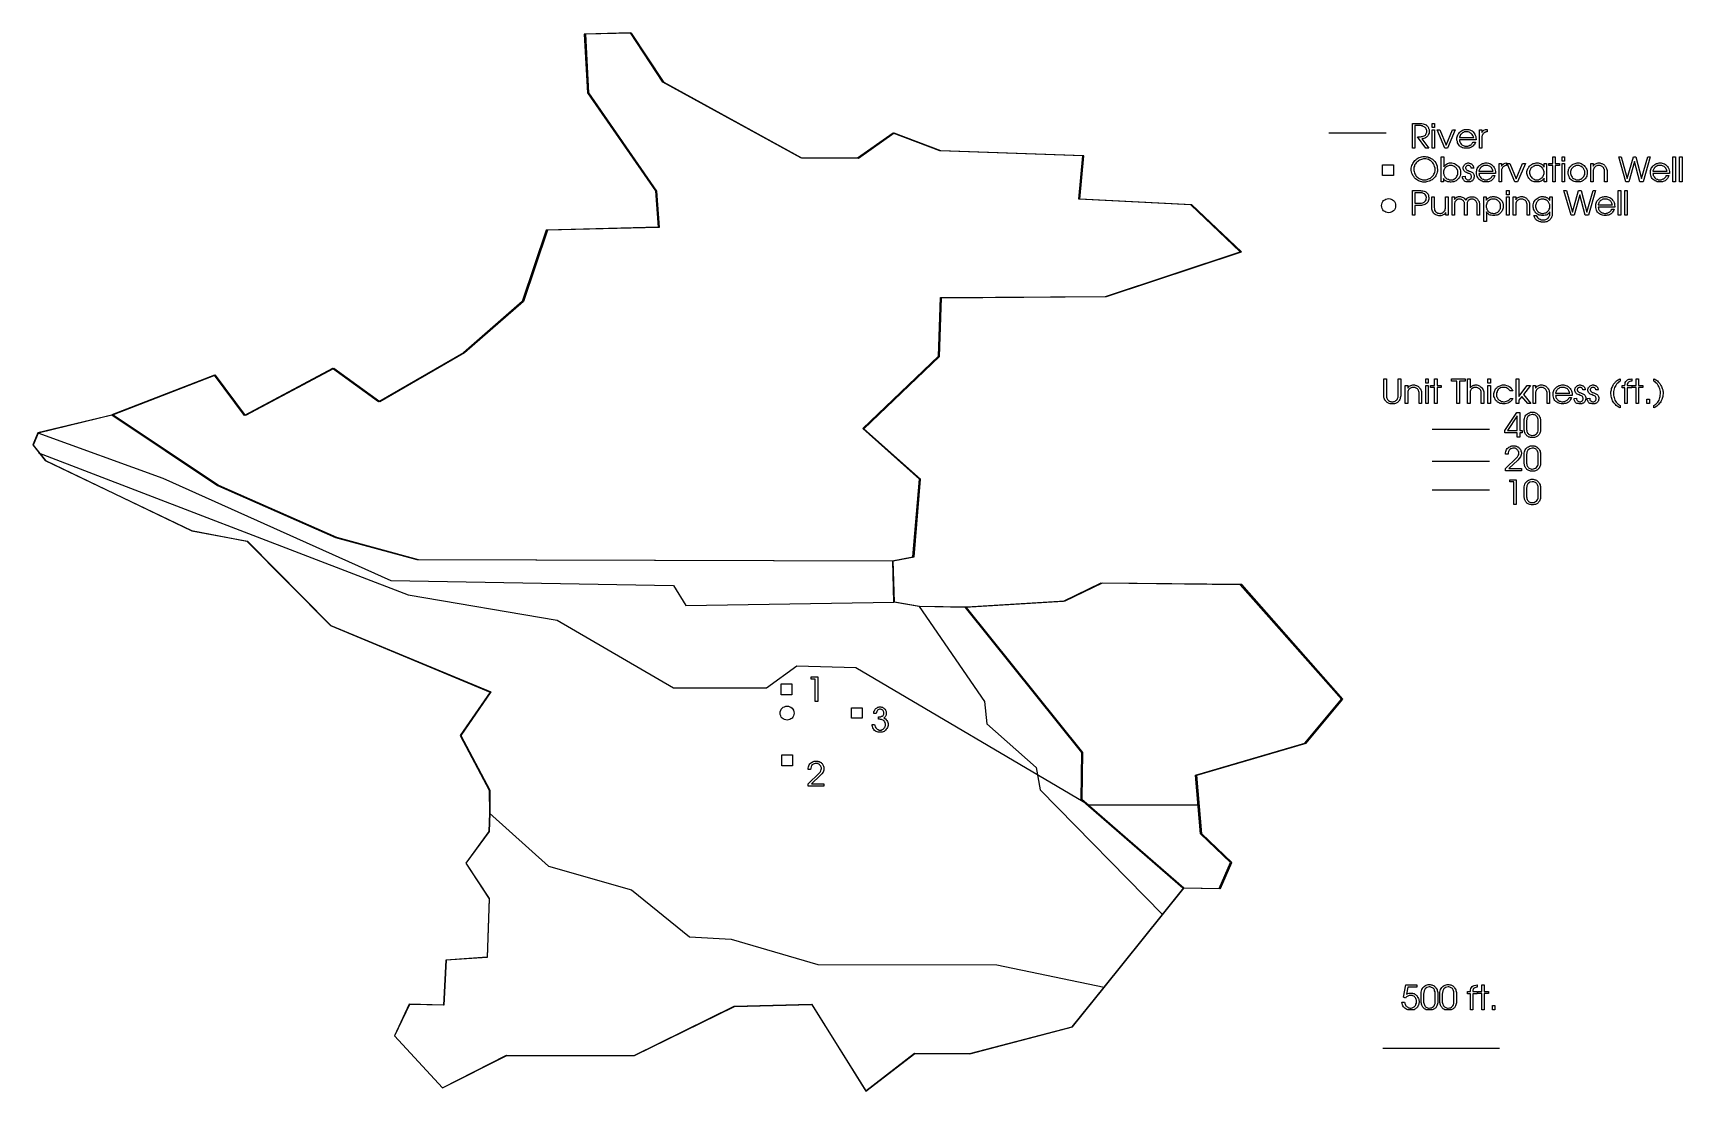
# Model space of a CAD drawing. Extents: x -78 to 130, y -73 to 60.
import ezdxf

# ---------------------------------------------------------------- set-up
doc = ezdxf.new("R2010")
doc.units = 0
for name, color, linetype in [('3', 3, 'CONTINUOUS'), ('4', 4, 'CONTINUOUS'), ('5', 5, 'CONTINUOUS'), ('6', 6, 'CONTINUOUS'), ('7', 7, 'CONTINUOUS')]:
    doc.layers.add(name, color=color, linetype=linetype)

msp = doc.modelspace()

# ---------------------------------------------------------------- linework, layer by layer
at = {"layer": '3', "linetype": 'CONTINUOUS'}
for points in [[(30.39, -6.174), (33.007, -5.666), (33.846, 4.141), (26.705, 10.519), (36.26, 19.667), (36.488, 27.061), (57.35, 27.188), (74.375, 32.829), (68.124, 38.775), (53.97, 39.512), (54.479, 44.95), (36.437, 45.61), (30.517, 47.847), (26.019, 44.67), (18.854, 44.696), (1.422, 54.25), (-2.668, 60.475), (-8.512, 60.323), (-8.105, 52.929), (0.482, 40.528), (0.813, 35.955), (-13.314, 35.574), (-16.364, 26.578), (-23.783, 20.073), (-34.506, 13.899), (-40.3, 18.091), (-51.455, 12.171), (-55.241, 17.278), (-68.2, 12.247)], [(-68.2, 12.247), (-54.86, 3.354), (-39.944, -3.227), (-29.653, -5.996), (30.39, -6.174)], [(98.616, 2.769), (105.858, 2.769)], [(67.133, -47.465), (71.732, -47.567), (73.155, -44.264), (69.369, -40.655), (68.734, -33.261), (82.557, -29.196), (87.181, -23.656), (74.375, -9.198), (56.765, -9.02), (52.014, -11.307), (39.639, -12.069)], [(39.639, -12.069), (54.326, -30.39), (54.224, -36.26), (67.133, -47.465)]]:
    msp.add_lwpolyline(points, dxfattribs=at)
at = {"layer": '4', "linetype": 'CONTINUOUS'}
for points in [[(98.616, 10.468), (105.858, 10.468)], [(-77.551, 9.986), (-78.161, 8.486), (-76.611, 6.504), (-58.112, -2.337), (-51.124, -3.709), (-40.579, -14.331), (-20.378, -22.767), (-24.164, -28.255), (-20.505, -35.142), (-20.48, -38.064)], [(-77.551, 9.986), (-61.746, 4.268), (-32.931, -8.664), (2.769, -9.274), (4.345, -11.841), (30.619, -11.383)], [(33.82, -11.942), (30.619, -11.383)], [(33.82, -11.942), (42.053, -23.961), (42.358, -26.782), (48.583, -32.27), (49.092, -35.091), (64.541, -50.845)], [(-20.48, -38.064), (-13.035, -44.747), (-2.54, -47.745), (4.777, -53.64), (10.036, -53.945), (20.988, -57.147), (43.628, -57.197), (57.172, -60.018)], [(57.172, -60.018), (64.541, -50.845)]]:
    msp.add_lwpolyline(points, dxfattribs=at)
at = {"layer": '5', "linetype": 'CONTINUOUS'}
for points in [[(-68.047, 12.247), (-77.551, 9.986)], [(-68.047, 12.247), (-54.733, 3.379), (-39.817, -3.176), (-29.501, -5.996), (30.492, -6.174)], [(-77.551, 9.986), (-61.746, 4.268), (-32.931, -8.664), (2.769, -9.274), (4.345, -11.841), (30.619, -11.383)], [(98.616, 6.403), (105.858, 6.403)], [(30.619, -11.383), (30.492, -6.174)], [(33.82, -11.942), (42.053, -23.961), (42.358, -26.782), (48.583, -32.27), (49.092, -35.091), (64.541, -50.845)], [(39.741, -12.069), (33.82, -11.942)], [(39.741, -12.069), (54.428, -30.364), (54.377, -36.26), (67.26, -47.465)], [(-20.48, -38.064), (-20.556, -40.351), (-23.478, -44.34), (-20.531, -48.838), (-20.785, -56.232), (-25.994, -56.613), (-26.273, -62.279), (-30.619, -62.178), (-32.499, -66.142), (-26.426, -72.748), (-18.32, -68.606), (-2.21, -68.657), (10.443, -62.406), (20.226, -62.152), (27.061, -73.104), (33.236, -68.352), (40.198, -68.403), (53.157, -65.024), (57.172, -60.018)], [(-20.48, -38.064), (-13.035, -44.747), (-2.54, -47.745), (4.777, -53.64), (10.036, -53.945), (20.988, -57.147), (43.628, -57.197), (57.172, -60.018)], [(64.541, -50.845), (67.26, -47.465)]]:
    msp.add_lwpolyline(points, dxfattribs=at)
at = {"layer": '6', "linetype": 'CONTINUOUS'}
msp.add_lwpolyline([(-51.074, -3.709), (-40.528, -14.331), (-20.302, -22.716), (-24.088, -28.255), (-20.429, -35.142), (-20.429, -38.064), (-20.531, -40.376), (-23.453, -44.34), (-20.505, -48.863), (-20.759, -56.283), (-25.943, -56.613), (-26.248, -62.305), (-30.593, -62.203), (-32.473, -66.167), (-26.426, -72.748), (-18.269, -68.632), (-2.159, -68.657), (10.468, -62.457), (20.251, -62.203), (27.087, -73.129), (33.261, -68.378), (40.224, -68.454), (53.183, -65.024), (57.197, -60.043), (64.566, -50.87), (67.311, -47.465), (71.884, -47.567), (73.333, -44.264), (69.521, -40.655), (68.886, -33.261), (82.709, -29.196), (87.334, -23.656), (74.578, -9.173), (56.943, -8.995), (52.217, -11.282), (39.817, -12.044), (33.846, -11.942), (30.695, -11.409), (30.542, -6.174), (33.16, -5.666), (33.973, 4.116), (26.832, 10.494), (36.387, 19.641), (36.615, 27.036), (57.502, 27.188), (74.527, 32.829), (68.276, 38.775), (54.123, 39.512), (54.631, 44.95), (36.564, 45.585), (30.644, 47.821), (26.146, 44.645), (18.981, 44.67), (1.575, 54.224), (-2.54, 60.45), (-8.359, 60.323), (-7.953, 52.929), (0.609, 40.503), (0.94, 35.929), (-13.162, 35.574), (-16.186, 26.578), (-23.631, 20.073), (-34.354, 13.899), (-40.147, 18.091), (-51.302, 12.171), (-55.088, 17.278), (-68.022, 12.247), (-77.525, 9.96), (-78.135, 8.436), (-76.585, 6.504), (-58.087, -2.388), (-51.074, -3.709)], dxfattribs=at)
at = {"layer": '7', "linetype": 'CONTINUOUS'}
for points in [[(96.126, 45.941), (96.126, 49.066), (96.964, 49.066), (97.167, 49.066), (97.345, 49.041), (97.498, 49.015), (97.625, 48.965), (97.726, 48.914), (97.853, 48.863), (97.93, 48.812), (98.006, 48.736), (98.082, 48.66), (98.133, 48.583), (98.158, 48.507), (98.184, 48.431), (98.209, 48.355), (98.235, 48.279), (98.26, 48.177), (98.26, 48.101), (98.26, 47.974), (98.235, 47.847), (98.184, 47.719), (98.133, 47.592), (98.082, 47.491), (98.006, 47.389), (97.904, 47.313), (97.803, 47.237), (97.701, 47.186), (97.574, 47.135), (97.447, 47.11), (97.32, 47.11), (98.209, 45.941), (97.828, 45.941), (96.761, 47.364), (97.015, 47.364), (97.142, 47.364), (97.269, 47.389), (97.396, 47.415), (97.498, 47.44), (97.599, 47.491), (97.701, 47.542), (97.777, 47.592), (97.828, 47.669), (97.879, 47.77), (97.93, 47.872), (97.955, 47.948), (97.955, 48.05), (97.955, 48.151), (97.93, 48.253), (97.879, 48.355), (97.828, 48.456), (97.752, 48.533), (97.676, 48.583), (97.599, 48.634), (97.498, 48.685), (97.396, 48.736), (97.294, 48.761), (97.167, 48.787), (97.066, 48.787), (96.456, 48.787), (96.456, 45.941), (96.126, 45.941)], [(98.641, 48.533), (98.641, 49.066), (98.946, 49.066), (98.946, 48.533), (98.641, 48.533)], [(98.641, 45.941), (98.641, 48.253), (98.946, 48.253), (98.946, 45.941), (98.641, 45.941)], [(100.217, 45.941), (99.251, 48.253), (99.581, 48.253), (100.394, 46.322), (101.182, 48.253), (101.538, 48.253), (100.547, 45.941), (100.217, 45.941)], [(101.767, 47.11), (101.767, 47.237), (101.792, 47.364), (101.817, 47.491), (101.868, 47.618), (101.919, 47.719), (101.995, 47.796), (102.071, 47.897), (102.148, 47.974), (102.224, 48.05), (102.326, 48.126), (102.427, 48.177), (102.529, 48.228), (102.63, 48.253), (102.732, 48.279), (102.859, 48.304), (102.961, 48.304), (103.113, 48.304), (103.266, 48.279), (103.393, 48.228), (103.545, 48.177), (103.672, 48.101), (103.799, 47.999), (103.901, 47.872), (104.003, 47.719), (104.079, 47.567), (104.13, 47.415), (104.155, 47.237), (104.181, 47.033), (104.181, 46.983), (102.071, 46.983), (102.097, 46.856), (102.122, 46.728), (102.173, 46.627), (102.224, 46.551), (102.3, 46.449), (102.376, 46.373), (102.453, 46.322), (102.554, 46.271), (102.656, 46.246), (102.758, 46.195), (102.859, 46.169), (102.961, 46.169), (103.037, 46.169), (103.139, 46.195), (103.215, 46.22), (103.291, 46.246), (103.393, 46.297), (103.469, 46.322), (103.545, 46.373), (103.596, 46.424), (103.647, 46.474), (103.698, 46.551), (103.749, 46.627), (103.774, 46.703), (104.104, 46.703), (104.053, 46.576), (103.977, 46.449), (103.901, 46.347), (103.825, 46.246), (103.723, 46.144), (103.621, 46.068), (103.494, 46.017), (103.393, 45.966), (103.291, 45.941), (103.164, 45.941), (103.062, 45.915), (102.935, 45.915), (102.783, 45.915), (102.63, 45.941), (102.478, 45.992), (102.351, 46.042), (102.224, 46.119), (102.097, 46.22), (101.995, 46.347), (101.919, 46.474), (101.843, 46.601), (101.817, 46.754), (101.767, 46.932), (101.767, 47.11)], [(103.876, 47.262), (103.85, 47.364), (103.799, 47.465), (103.749, 47.542), (103.698, 47.643), (103.647, 47.719), (103.571, 47.796), (103.494, 47.847), (103.393, 47.897), (103.291, 47.948), (103.19, 47.974), (103.062, 47.999), (102.961, 47.999), (102.808, 47.999), (102.681, 47.974), (102.58, 47.923), (102.478, 47.872), (102.376, 47.796), (102.3, 47.719), (102.224, 47.643), (102.173, 47.542), (102.148, 47.465), (102.097, 47.389), (102.071, 47.313), (102.071, 47.262), (103.876, 47.262)], [(104.612, 45.941), (104.612, 48.253), (104.917, 48.253), (104.917, 47.897), (105.019, 48.075), (105.171, 48.202), (105.375, 48.279), (105.578, 48.304), (105.578, 47.999), (105.527, 47.999), (105.476, 47.974), (105.426, 47.974), (105.349, 47.948), (105.299, 47.923), (105.248, 47.897), (105.197, 47.847), (105.146, 47.821), (105.095, 47.77), (105.044, 47.719), (105.019, 47.669), (104.994, 47.618), (104.968, 47.567), (104.943, 47.491), (104.917, 47.415), (104.917, 47.364), (104.917, 45.941), (104.612, 45.941)], [(85.58, 47.872), (92.822, 47.872)], [(92.365, 43.832), (93.737, 43.832), (93.737, 42.46), (92.365, 42.46), (92.365, 43.832)], [(95.998, 43.273), (95.998, 43.425), (96.024, 43.578), (96.075, 43.73), (96.126, 43.857), (96.176, 44.01), (96.253, 44.137), (96.354, 44.238), (96.456, 44.365), (96.583, 44.467), (96.71, 44.569), (96.837, 44.67), (96.989, 44.747), (97.142, 44.797), (97.294, 44.848), (97.472, 44.874), (97.65, 44.874), (97.752, 44.874), (97.879, 44.848), (97.98, 44.848), (98.082, 44.823), (98.184, 44.772), (98.285, 44.747), (98.387, 44.696), (98.489, 44.645), (98.667, 44.543), (98.844, 44.391), (98.971, 44.238), (99.099, 44.06), (99.175, 43.857), (99.251, 43.654), (99.276, 43.451), (99.302, 43.222), (99.302, 43.044), (99.276, 42.892), (99.226, 42.714), (99.149, 42.561), (99.073, 42.434), (98.997, 42.307), (98.895, 42.18), (98.768, 42.053), (98.641, 41.951), (98.514, 41.875), (98.387, 41.799), (98.235, 41.748), (98.082, 41.723), (97.93, 41.672), (97.777, 41.646), (97.625, 41.646), (97.472, 41.646), (97.32, 41.672), (97.167, 41.723), (97.015, 41.748), (96.888, 41.824), (96.761, 41.901), (96.634, 41.977), (96.507, 42.078), (96.405, 42.206), (96.303, 42.333), (96.202, 42.46), (96.126, 42.612), (96.075, 42.765), (96.024, 42.942), (95.998, 43.095), (95.998, 43.273)], [(96.303, 43.298), (96.329, 43.12), (96.354, 42.968), (96.405, 42.815), (96.456, 42.688), (96.507, 42.561), (96.583, 42.434), (96.659, 42.333), (96.761, 42.256), (96.862, 42.18), (96.989, 42.104), (97.091, 42.053), (97.193, 42.002), (97.32, 41.977), (97.421, 41.951), (97.548, 41.926), (97.65, 41.926), (97.752, 41.926), (97.853, 41.951), (97.98, 41.977), (98.082, 42.002), (98.184, 42.053), (98.311, 42.104), (98.412, 42.155), (98.514, 42.231), (98.616, 42.333), (98.717, 42.434), (98.794, 42.536), (98.844, 42.637), (98.921, 42.765), (98.971, 42.917), (98.997, 43.069), (98.997, 43.222), (98.997, 43.4), (98.946, 43.603), (98.895, 43.781), (98.819, 43.933), (98.717, 44.086), (98.59, 44.213), (98.463, 44.315), (98.311, 44.416), (98.158, 44.492), (97.98, 44.543), (97.828, 44.569), (97.65, 44.569), (97.523, 44.569), (97.396, 44.543), (97.269, 44.518), (97.142, 44.467), (97.015, 44.416), (96.913, 44.34), (96.812, 44.264), (96.71, 44.162), (96.608, 44.06), (96.532, 43.959), (96.456, 43.857), (96.405, 43.756), (96.38, 43.654), (96.329, 43.527), (96.303, 43.425), (96.303, 43.298)], [(99.759, 41.697), (99.759, 44.823), (100.089, 44.823), (100.089, 43.578), (100.14, 43.679), (100.242, 43.756), (100.318, 43.832), (100.445, 43.908), (100.572, 43.984), (100.699, 44.035), (100.826, 44.06), (100.953, 44.06), (101.131, 44.06), (101.284, 44.035), (101.436, 43.984), (101.589, 43.908), (101.741, 43.806), (101.868, 43.705), (101.97, 43.603), (102.046, 43.476), (102.122, 43.349), (102.173, 43.222), (102.199, 43.069), (102.224, 42.942), (102.224, 42.765), (102.199, 42.612), (102.148, 42.434), (102.071, 42.282), (101.995, 42.155), (101.894, 42.028), (101.792, 41.926), (101.665, 41.824), (101.538, 41.748), (101.385, 41.697), (101.208, 41.672), (101.03, 41.646), (100.928, 41.646), (100.826, 41.672), (100.725, 41.672), (100.623, 41.697), (100.521, 41.723), (100.445, 41.748), (100.369, 41.799), (100.293, 41.824), (100.217, 41.875), (100.166, 41.951), (100.115, 42.028), (100.064, 42.104), (100.064, 41.697), (99.759, 41.697)], [(100.064, 42.917), (100.064, 42.815), (100.064, 42.739), (100.089, 42.637), (100.115, 42.561), (100.14, 42.46), (100.191, 42.383), (100.242, 42.307), (100.293, 42.231), (100.344, 42.18), (100.42, 42.129), (100.496, 42.078), (100.598, 42.028), (100.674, 42.002), (100.776, 41.951), (100.903, 41.926), (101.03, 41.926), (101.131, 41.926), (101.258, 41.951), (101.36, 42.002), (101.462, 42.053), (101.563, 42.129), (101.64, 42.206), (101.716, 42.282), (101.767, 42.383), (101.817, 42.51), (101.868, 42.637), (101.894, 42.765), (101.894, 42.892), (101.894, 42.993), (101.868, 43.069), (101.843, 43.146), (101.817, 43.222), (101.767, 43.298), (101.716, 43.374), (101.665, 43.451), (101.614, 43.501), (101.538, 43.552), (101.462, 43.603), (101.385, 43.654), (101.309, 43.679), (101.233, 43.705), (101.157, 43.73), (101.055, 43.756), (100.979, 43.756), (100.877, 43.756), (100.776, 43.73), (100.674, 43.705), (100.572, 43.654), (100.471, 43.603), (100.369, 43.552), (100.293, 43.476), (100.217, 43.374), (100.14, 43.273), (100.115, 43.171), (100.064, 43.044), (100.064, 42.917)], [(102.554, 43.324), (102.554, 43.349), (102.554, 43.374), (102.554, 43.4), (102.554, 43.425), (102.554, 43.527), (102.58, 43.603), (102.605, 43.679), (102.656, 43.756), (102.707, 43.832), (102.758, 43.883), (102.834, 43.933), (102.91, 43.984), (102.986, 44.01), (103.062, 44.035), (103.139, 44.06), (103.19, 44.06), (103.24, 44.06), (103.317, 44.035), (103.367, 44.035), (103.444, 44.01), (103.494, 43.984), (103.545, 43.959), (103.596, 43.933), (103.647, 43.908), (103.698, 43.857), (103.723, 43.806), (103.774, 43.756), (103.799, 43.705), (103.825, 43.654), (103.85, 43.578), (103.85, 43.501), (103.876, 43.425), (103.545, 43.425), (103.545, 43.501), (103.52, 43.578), (103.469, 43.628), (103.444, 43.679), (103.393, 43.705), (103.317, 43.73), (103.266, 43.756), (103.19, 43.756), (103.139, 43.756), (103.088, 43.73), (103.012, 43.705), (102.961, 43.679), (102.91, 43.628), (102.885, 43.578), (102.859, 43.501), (102.859, 43.425), (102.859, 43.425), (102.859, 43.425), (102.859, 43.4), (102.859, 43.374), (102.859, 43.349), (102.885, 43.349), (102.885, 43.324), (102.885, 43.324), (102.91, 43.273), (102.961, 43.222), (103.012, 43.171), (103.088, 43.12), (103.19, 43.095), (103.291, 43.044), (103.367, 43.019), (103.469, 42.968), (103.571, 42.942), (103.647, 42.892), (103.723, 42.841), (103.799, 42.765), (103.85, 42.688), (103.901, 42.612), (103.926, 42.485), (103.926, 42.383), (103.926, 42.358), (103.926, 42.333), (103.926, 42.282), (103.901, 42.256), (103.901, 42.155), (103.876, 42.053), (103.825, 41.977), (103.774, 41.901), (103.723, 41.824), (103.647, 41.774), (103.571, 41.748), (103.494, 41.697), (103.418, 41.672), (103.342, 41.672), (103.266, 41.672), (103.19, 41.672), (103.088, 41.672), (103.012, 41.697), (102.91, 41.697), (102.808, 41.723), (102.732, 41.774), (102.656, 41.85), (102.605, 41.926), (102.554, 42.002), (102.529, 42.078), (102.478, 42.18), (102.453, 42.256), (102.453, 42.358), (102.783, 42.383), (102.783, 42.282), (102.808, 42.18), (102.859, 42.104), (102.91, 42.053), (102.986, 42.002), (103.062, 41.951), (103.139, 41.926), (103.215, 41.926), (103.291, 41.926), (103.367, 41.951), (103.444, 42.002), (103.494, 42.053), (103.545, 42.104), (103.571, 42.18), (103.596, 42.256), (103.596, 42.333), (103.596, 42.383), (103.571, 42.46), (103.545, 42.536), (103.52, 42.587), (103.469, 42.637), (103.393, 42.688), (103.317, 42.714), (103.215, 42.739), (103.088, 42.79), (102.961, 42.841), (102.859, 42.892), (102.783, 42.942), (102.707, 43.019), (102.63, 43.095), (102.58, 43.222), (102.554, 43.324)], [(104.231, 42.866), (104.231, 42.993), (104.257, 43.12), (104.282, 43.247), (104.333, 43.374), (104.384, 43.476), (104.46, 43.552), (104.536, 43.654), (104.612, 43.73), (104.689, 43.806), (104.79, 43.883), (104.892, 43.933), (104.994, 43.984), (105.095, 44.01), (105.197, 44.035), (105.324, 44.06), (105.426, 44.06), (105.578, 44.06), (105.731, 44.035), (105.858, 43.984), (106.01, 43.933), (106.137, 43.857), (106.264, 43.756), (106.366, 43.628), (106.467, 43.476), (106.544, 43.324), (106.594, 43.171), (106.62, 42.993), (106.645, 42.79), (106.645, 42.739), (104.536, 42.739), (104.562, 42.612), (104.587, 42.485), (104.638, 42.383), (104.689, 42.307), (104.765, 42.206), (104.841, 42.129), (104.917, 42.078), (105.019, 42.028), (105.121, 42.002), (105.222, 41.951), (105.324, 41.926), (105.426, 41.926), (105.502, 41.926), (105.603, 41.951), (105.68, 41.977), (105.756, 42.002), (105.858, 42.053), (105.934, 42.078), (106.01, 42.129), (106.061, 42.18), (106.112, 42.231), (106.162, 42.307), (106.213, 42.383), (106.239, 42.46), (106.569, 42.46), (106.518, 42.333), (106.442, 42.206), (106.366, 42.104), (106.29, 42.002), (106.188, 41.901), (106.086, 41.824), (105.959, 41.774), (105.858, 41.723), (105.756, 41.697), (105.629, 41.697), (105.527, 41.672), (105.4, 41.672), (105.248, 41.672), (105.095, 41.697), (104.943, 41.748), (104.816, 41.799), (104.689, 41.875), (104.562, 41.977), (104.46, 42.104), (104.384, 42.231), (104.308, 42.358), (104.282, 42.51), (104.231, 42.688), (104.231, 42.866)], [(106.34, 43.019), (106.315, 43.12), (106.264, 43.222), (106.213, 43.298), (106.162, 43.4), (106.112, 43.476), (106.035, 43.552), (105.959, 43.603), (105.858, 43.654), (105.756, 43.705), (105.654, 43.73), (105.527, 43.756), (105.426, 43.756), (105.273, 43.756), (105.146, 43.73), (105.044, 43.679), (104.943, 43.628), (104.841, 43.552), (104.765, 43.476), (104.689, 43.4), (104.638, 43.298), (104.612, 43.222), (104.562, 43.146), (104.536, 43.069), (104.536, 43.019), (106.34, 43.019)], [(107.077, 41.697), (107.077, 44.01), (107.382, 44.01), (107.382, 43.654), (107.484, 43.832), (107.636, 43.959), (107.84, 44.035), (108.043, 44.06), (108.043, 43.756), (107.992, 43.756), (107.941, 43.73), (107.89, 43.73), (107.814, 43.705), (107.763, 43.679), (107.712, 43.654), (107.662, 43.603), (107.611, 43.578), (107.56, 43.527), (107.509, 43.476), (107.484, 43.425), (107.458, 43.374), (107.433, 43.324), (107.408, 43.247), (107.382, 43.171), (107.382, 43.12), (107.382, 41.697), (107.077, 41.697)], [(109.085, 41.697), (108.119, 44.01), (108.449, 44.01), (109.263, 42.078), (110.05, 44.01), (110.406, 44.01), (109.415, 41.697), (109.085, 41.697)], [(110.609, 42.841), (110.609, 42.968), (110.635, 43.095), (110.685, 43.222), (110.736, 43.349), (110.787, 43.451), (110.838, 43.552), (110.914, 43.654), (111.016, 43.73), (111.092, 43.806), (111.194, 43.883), (111.295, 43.933), (111.397, 43.984), (111.524, 44.01), (111.626, 44.035), (111.753, 44.06), (111.854, 44.06), (112.007, 44.06), (112.159, 44.035), (112.286, 43.984), (112.413, 43.933), (112.515, 43.857), (112.617, 43.781), (112.693, 43.679), (112.769, 43.552), (112.769, 44.01), (113.074, 44.01), (113.074, 41.697), (112.769, 41.697), (112.769, 42.129), (112.693, 42.028), (112.617, 41.926), (112.515, 41.85), (112.388, 41.774), (112.261, 41.723), (112.134, 41.697), (111.981, 41.672), (111.829, 41.672), (111.727, 41.672), (111.6, 41.697), (111.499, 41.697), (111.372, 41.723), (111.27, 41.774), (111.168, 41.824), (111.067, 41.901), (110.99, 41.977), (110.914, 42.053), (110.838, 42.155), (110.762, 42.256), (110.711, 42.358), (110.685, 42.46), (110.635, 42.587), (110.609, 42.714), (110.609, 42.841)], [(110.94, 42.892), (110.94, 42.765), (110.965, 42.637), (111.016, 42.51), (111.067, 42.409), (111.143, 42.307), (111.219, 42.206), (111.295, 42.129), (111.397, 42.053), (111.499, 42.002), (111.6, 41.951), (111.727, 41.926), (111.829, 41.926), (111.956, 41.926), (112.083, 41.951), (112.21, 42.002), (112.312, 42.053), (112.413, 42.129), (112.515, 42.206), (112.591, 42.307), (112.642, 42.409), (112.693, 42.51), (112.744, 42.612), (112.769, 42.739), (112.769, 42.841), (112.769, 42.942), (112.744, 43.069), (112.718, 43.171), (112.667, 43.273), (112.591, 43.374), (112.515, 43.476), (112.439, 43.552), (112.337, 43.628), (112.235, 43.679), (112.108, 43.73), (112.007, 43.756), (111.88, 43.756), (111.753, 43.756), (111.626, 43.73), (111.524, 43.679), (111.397, 43.628), (111.295, 43.552), (111.194, 43.476), (111.117, 43.4), (111.067, 43.298), (111.016, 43.197), (110.965, 43.095), (110.94, 42.993), (110.94, 42.892)], [(113.887, 41.697), (113.887, 43.73), (113.379, 43.73), (113.379, 44.01), (113.887, 44.01), (113.887, 44.823), (114.192, 44.823), (114.192, 44.01), (114.726, 44.01), (114.726, 43.73), (114.192, 43.73), (114.192, 41.697), (113.887, 41.697)], [(115.056, 44.289), (115.056, 44.823), (115.361, 44.823), (115.361, 44.289), (115.056, 44.289)], [(115.056, 41.697), (115.056, 44.01), (115.361, 44.01), (115.361, 41.697), (115.056, 41.697)], [(115.818, 42.892), (115.818, 42.993), (115.844, 43.12), (115.869, 43.222), (115.895, 43.324), (115.945, 43.425), (116.022, 43.527), (116.098, 43.628), (116.174, 43.705), (116.25, 43.781), (116.352, 43.857), (116.454, 43.908), (116.555, 43.959), (116.682, 44.01), (116.809, 44.035), (116.936, 44.06), (117.063, 44.06), (117.19, 44.06), (117.317, 44.035), (117.445, 43.984), (117.572, 43.908), (117.699, 43.832), (117.826, 43.73), (117.927, 43.628), (118.029, 43.501), (118.105, 43.374), (118.181, 43.247), (118.207, 43.095), (118.232, 42.942), (118.232, 42.942), (118.232, 42.942), (118.232, 42.917), (118.232, 42.917), (118.232, 42.892), (118.232, 42.892), (118.232, 42.866), (118.232, 42.866), (118.232, 42.739), (118.207, 42.612), (118.181, 42.51), (118.156, 42.383), (118.105, 42.282), (118.029, 42.18), (117.953, 42.078), (117.876, 42.002), (117.8, 41.926), (117.699, 41.85), (117.597, 41.774), (117.495, 41.723), (117.368, 41.697), (117.267, 41.697), (117.14, 41.672), (117.013, 41.672), (116.886, 41.672), (116.733, 41.697), (116.581, 41.723), (116.454, 41.774), (116.301, 41.85), (116.199, 41.951), (116.072, 42.078), (115.996, 42.206), (115.92, 42.358), (115.869, 42.536), (115.818, 42.714), (115.818, 42.892)], [(116.123, 42.866), (116.123, 42.739), (116.149, 42.612), (116.199, 42.485), (116.25, 42.383), (116.301, 42.282), (116.377, 42.18), (116.479, 42.104), (116.581, 42.053), (116.682, 42.002), (116.784, 41.951), (116.911, 41.926), (117.038, 41.926), (117.14, 41.926), (117.241, 41.951), (117.343, 42.002), (117.445, 42.028), (117.546, 42.104), (117.622, 42.18), (117.699, 42.256), (117.775, 42.358), (117.851, 42.485), (117.902, 42.587), (117.927, 42.714), (117.927, 42.866), (117.927, 42.968), (117.902, 43.044), (117.876, 43.12), (117.851, 43.197), (117.8, 43.273), (117.749, 43.349), (117.699, 43.425), (117.648, 43.476), (117.597, 43.552), (117.521, 43.603), (117.445, 43.628), (117.368, 43.679), (117.292, 43.705), (117.216, 43.73), (117.114, 43.756), (117.038, 43.756), (116.936, 43.756), (116.809, 43.73), (116.708, 43.679), (116.581, 43.628), (116.479, 43.578), (116.403, 43.501), (116.326, 43.425), (116.25, 43.324), (116.199, 43.222), (116.149, 43.12), (116.123, 42.993), (116.123, 42.866)], [(118.664, 41.697), (118.664, 44.01), (118.969, 44.01), (118.969, 43.654), (119.02, 43.756), (119.096, 43.832), (119.172, 43.908), (119.274, 43.959), (119.376, 43.984), (119.477, 44.035), (119.604, 44.06), (119.706, 44.06), (119.808, 44.06), (119.909, 44.035), (119.986, 44.01), (120.087, 43.984), (120.163, 43.933), (120.24, 43.908), (120.316, 43.857), (120.392, 43.781), (120.468, 43.705), (120.519, 43.628), (120.57, 43.552), (120.621, 43.451), (120.672, 43.349), (120.697, 43.247), (120.722, 43.12), (120.722, 42.993), (120.722, 41.697), (120.417, 41.697), (120.417, 42.993), (120.417, 43.095), (120.392, 43.222), (120.341, 43.324), (120.316, 43.4), (120.265, 43.476), (120.189, 43.552), (120.113, 43.603), (120.036, 43.654), (119.96, 43.705), (119.858, 43.73), (119.782, 43.756), (119.681, 43.756), (119.579, 43.756), (119.503, 43.73), (119.427, 43.705), (119.325, 43.654), (119.249, 43.603), (119.198, 43.552), (119.122, 43.501), (119.071, 43.425), (119.045, 43.349), (118.995, 43.247), (118.969, 43.146), (118.969, 43.044), (118.969, 41.697), (118.664, 41.697)], [(125.093, 42.104), (125.881, 44.823), (126.186, 44.823), (125.296, 41.697), (124.89, 41.697), (124.204, 44.264), (123.492, 41.697), (123.086, 41.697), (122.196, 44.823), (122.527, 44.823), (123.289, 42.104), (124.051, 44.823), (124.356, 44.823), (125.093, 42.104)], [(126.211, 42.866), (126.211, 42.993), (126.236, 43.12), (126.262, 43.247), (126.313, 43.374), (126.363, 43.476), (126.44, 43.552), (126.516, 43.654), (126.592, 43.73), (126.668, 43.806), (126.77, 43.883), (126.872, 43.933), (126.973, 43.984), (127.075, 44.01), (127.177, 44.035), (127.304, 44.06), (127.405, 44.06), (127.558, 44.06), (127.71, 44.035), (127.837, 43.984), (127.99, 43.933), (128.117, 43.857), (128.244, 43.756), (128.345, 43.628), (128.447, 43.476), (128.523, 43.324), (128.574, 43.171), (128.6, 42.993), (128.625, 42.79), (128.625, 42.739), (126.516, 42.739), (126.541, 42.612), (126.567, 42.485), (126.618, 42.383), (126.668, 42.307), (126.745, 42.206), (126.821, 42.129), (126.897, 42.078), (126.999, 42.028), (127.1, 42.002), (127.202, 41.951), (127.304, 41.926), (127.405, 41.926), (127.481, 41.926), (127.583, 41.951), (127.659, 41.977), (127.736, 42.002), (127.837, 42.053), (127.913, 42.078), (127.99, 42.129), (128.04, 42.18), (128.091, 42.231), (128.142, 42.307), (128.193, 42.383), (128.218, 42.46), (128.549, 42.46), (128.498, 42.333), (128.422, 42.206), (128.345, 42.104), (128.269, 42.002), (128.168, 41.901), (128.066, 41.824), (127.939, 41.774), (127.837, 41.723), (127.736, 41.697), (127.609, 41.697), (127.507, 41.672), (127.38, 41.672), (127.227, 41.672), (127.075, 41.697), (126.922, 41.748), (126.795, 41.799), (126.668, 41.875), (126.541, 41.977), (126.44, 42.104), (126.363, 42.231), (126.287, 42.358), (126.262, 42.51), (126.211, 42.688), (126.211, 42.866)], [(128.32, 43.019), (128.295, 43.12), (128.244, 43.222), (128.193, 43.298), (128.142, 43.4), (128.091, 43.476), (128.015, 43.552), (127.939, 43.603), (127.837, 43.654), (127.736, 43.705), (127.634, 43.73), (127.507, 43.756), (127.405, 43.756), (127.253, 43.756), (127.126, 43.73), (127.024, 43.679), (126.922, 43.628), (126.821, 43.552), (126.745, 43.476), (126.668, 43.4), (126.618, 43.298), (126.592, 43.222), (126.541, 43.146), (126.516, 43.069), (126.516, 43.019), (128.32, 43.019)], [(129.057, 41.697), (129.057, 44.823), (129.362, 44.823), (129.362, 41.697), (129.057, 41.697)], [(129.895, 41.697), (129.895, 44.823), (130.2, 44.823), (130.2, 41.697), (129.895, 41.697)], [(96.126, 37.454), (96.126, 40.579), (96.964, 40.579), (97.142, 40.579), (97.294, 40.554), (97.447, 40.528), (97.599, 40.503), (97.726, 40.452), (97.828, 40.401), (97.93, 40.325), (98.031, 40.224), (98.108, 40.122), (98.158, 39.995), (98.184, 39.842), (98.209, 39.69), (98.209, 39.665), (98.209, 39.665), (98.209, 39.639), (98.209, 39.614), (98.209, 39.487), (98.184, 39.36), (98.133, 39.258), (98.082, 39.131), (98.006, 39.029), (97.904, 38.953), (97.803, 38.877), (97.701, 38.826), (97.574, 38.775), (97.421, 38.724), (97.269, 38.699), (97.117, 38.699), (96.456, 38.699), (96.456, 37.454), (96.126, 37.454)], [(96.456, 40.3), (96.456, 38.978), (97.091, 38.978), (97.294, 39.004), (97.447, 39.029), (97.599, 39.105), (97.701, 39.182), (97.777, 39.283), (97.853, 39.41), (97.879, 39.537), (97.904, 39.69), (97.879, 39.842), (97.828, 39.969), (97.752, 40.096), (97.65, 40.173), (97.523, 40.224), (97.371, 40.274), (97.193, 40.3), (96.989, 40.3), (96.456, 40.3)], [(98.59, 38.369), (98.59, 39.766), (98.895, 39.766), (98.895, 38.419), (98.921, 38.267), (98.946, 38.115), (99.022, 37.987), (99.099, 37.886), (99.226, 37.81), (99.327, 37.733), (99.454, 37.708), (99.607, 37.683), (99.708, 37.683), (99.785, 37.708), (99.861, 37.733), (99.962, 37.784), (100.039, 37.835), (100.115, 37.886), (100.166, 37.962), (100.217, 38.038), (100.267, 38.14), (100.293, 38.242), (100.318, 38.369), (100.318, 38.496), (100.318, 39.766), (100.649, 39.766), (100.649, 37.454), (100.344, 37.454), (100.344, 37.81), (100.293, 37.708), (100.217, 37.632), (100.14, 37.555), (100.039, 37.505), (99.937, 37.479), (99.835, 37.428), (99.708, 37.403), (99.581, 37.403), (99.454, 37.403), (99.353, 37.428), (99.226, 37.479), (99.099, 37.505), (98.997, 37.555), (98.895, 37.632), (98.819, 37.733), (98.743, 37.835), (98.667, 37.962), (98.641, 38.089), (98.59, 38.216), (98.59, 38.369)], [(101.157, 39.766), (101.462, 39.766), (101.462, 39.436), (101.512, 39.537), (101.563, 39.614), (101.64, 39.665), (101.716, 39.715), (101.792, 39.766), (101.894, 39.792), (101.97, 39.817), (102.071, 39.817), (102.199, 39.817), (102.3, 39.792), (102.427, 39.741), (102.529, 39.69), (102.63, 39.639), (102.732, 39.563), (102.808, 39.461), (102.885, 39.36), (102.961, 39.461), (103.037, 39.563), (103.113, 39.639), (103.215, 39.69), (103.317, 39.741), (103.418, 39.766), (103.52, 39.792), (103.621, 39.792), (103.723, 39.792), (103.825, 39.792), (103.901, 39.766), (104.003, 39.741), (104.079, 39.69), (104.155, 39.665), (104.231, 39.614), (104.308, 39.537), (104.358, 39.487), (104.409, 39.41), (104.46, 39.334), (104.511, 39.258), (104.562, 39.182), (104.587, 39.08), (104.612, 39.004), (104.612, 38.902), (104.612, 37.454), (104.308, 37.454), (104.308, 38.851), (104.308, 38.953), (104.282, 39.029), (104.231, 39.131), (104.206, 39.207), (104.155, 39.283), (104.104, 39.334), (104.028, 39.385), (103.952, 39.436), (103.876, 39.461), (103.799, 39.487), (103.723, 39.512), (103.647, 39.512), (103.571, 39.512), (103.494, 39.487), (103.418, 39.461), (103.342, 39.436), (103.291, 39.385), (103.24, 39.36), (103.19, 39.309), (103.139, 39.233), (103.088, 39.156), (103.062, 39.08), (103.037, 39.004), (103.037, 38.928), (103.037, 37.454), (102.732, 37.454), (102.732, 38.877), (102.732, 38.978), (102.707, 39.055), (102.656, 39.131), (102.63, 39.207), (102.58, 39.283), (102.529, 39.334), (102.453, 39.385), (102.376, 39.436), (102.3, 39.461), (102.224, 39.487), (102.148, 39.512), (102.046, 39.512), (101.97, 39.512), (101.894, 39.487), (101.817, 39.461), (101.767, 39.436), (101.69, 39.385), (101.64, 39.334), (101.614, 39.283), (101.563, 39.233), (101.512, 39.156), (101.487, 39.055), (101.462, 38.978), (101.462, 38.877), (101.462, 37.454), (101.157, 37.454), (101.157, 39.766)], [(105.171, 36.666), (105.171, 39.766), (105.451, 39.766), (105.451, 39.36), (105.502, 39.436), (105.578, 39.487), (105.629, 39.563), (105.705, 39.614), (105.781, 39.665), (105.858, 39.715), (105.934, 39.741), (106.01, 39.766), (106.086, 39.792), (106.188, 39.792), (106.264, 39.817), (106.34, 39.817), (106.467, 39.817), (106.569, 39.792), (106.696, 39.766), (106.798, 39.741), (106.899, 39.69), (107.026, 39.639), (107.128, 39.563), (107.204, 39.487), (107.306, 39.41), (107.382, 39.334), (107.458, 39.233), (107.509, 39.131), (107.56, 39.004), (107.585, 38.902), (107.611, 38.775), (107.611, 38.648), (107.611, 38.521), (107.585, 38.394), (107.56, 38.267), (107.535, 38.14), (107.484, 38.038), (107.408, 37.937), (107.331, 37.835), (107.255, 37.759), (107.179, 37.683), (107.077, 37.606), (106.95, 37.53), (106.849, 37.479), (106.747, 37.454), (106.62, 37.454), (106.518, 37.428), (106.391, 37.428), (106.239, 37.428), (106.086, 37.454), (105.959, 37.479), (105.832, 37.53), (105.731, 37.606), (105.629, 37.683), (105.553, 37.784), (105.476, 37.886), (105.476, 36.666), (105.171, 36.666)], [(108.043, 40.046), (108.043, 40.579), (108.348, 40.579), (108.348, 40.046), (108.043, 40.046)], [(108.043, 37.454), (108.043, 39.766), (108.348, 39.766), (108.348, 37.454), (108.043, 37.454)], [(108.881, 37.454), (108.881, 39.766), (109.186, 39.766), (109.186, 39.41), (109.237, 39.512), (109.313, 39.588), (109.39, 39.665), (109.491, 39.715), (109.593, 39.741), (109.694, 39.792), (109.822, 39.817), (109.923, 39.817), (110.025, 39.817), (110.126, 39.792), (110.203, 39.766), (110.304, 39.741), (110.381, 39.69), (110.457, 39.665), (110.533, 39.614), (110.609, 39.537), (110.685, 39.461), (110.736, 39.385), (110.787, 39.309), (110.838, 39.207), (110.889, 39.105), (110.914, 39.004), (110.94, 38.877), (110.94, 38.75), (110.94, 37.454), (110.635, 37.454), (110.635, 38.75), (110.635, 38.851), (110.609, 38.978), (110.558, 39.08), (110.533, 39.156), (110.482, 39.233), (110.406, 39.309), (110.33, 39.36), (110.253, 39.41), (110.177, 39.461), (110.076, 39.487), (109.999, 39.512), (109.898, 39.512), (109.796, 39.512), (109.72, 39.487), (109.644, 39.461), (109.542, 39.41), (109.466, 39.36), (109.415, 39.309), (109.339, 39.258), (109.288, 39.182), (109.263, 39.105), (109.212, 39.004), (109.186, 38.902), (109.186, 38.801), (109.186, 37.454), (108.881, 37.454)], [(111.397, 38.597), (111.397, 38.775), (111.448, 38.953), (111.473, 39.105), (111.549, 39.258), (111.651, 39.385), (111.753, 39.487), (111.88, 39.588), (112.007, 39.665), (112.134, 39.741), (112.261, 39.792), (112.413, 39.817), (112.54, 39.817), (112.642, 39.817), (112.744, 39.792), (112.845, 39.792), (112.947, 39.766), (113.049, 39.715), (113.125, 39.69), (113.201, 39.639), (113.277, 39.588), (113.354, 39.512), (113.404, 39.461), (113.455, 39.385), (113.506, 39.309), (113.506, 39.766), (113.811, 39.766), (113.811, 37.632), (113.811, 37.505), (113.785, 37.403), (113.735, 37.301), (113.709, 37.2), (113.658, 37.098), (113.582, 36.996), (113.531, 36.92), (113.455, 36.844), (113.379, 36.793), (113.277, 36.742), (113.201, 36.692), (113.099, 36.641), (112.998, 36.615), (112.871, 36.59), (112.769, 36.59), (112.667, 36.59), (112.566, 36.59), (112.464, 36.59), (112.363, 36.615), (112.261, 36.641), (112.159, 36.666), (112.083, 36.692), (112.007, 36.742), (111.905, 36.793), (111.829, 36.844), (111.778, 36.92), (111.702, 36.971), (111.651, 37.047), (111.6, 37.149), (111.549, 37.225), (111.499, 37.327), (111.473, 37.428), (111.778, 37.428), (111.854, 37.301), (111.931, 37.174), (112.032, 37.073), (112.134, 36.996), (112.261, 36.946), (112.388, 36.895), (112.515, 36.869), (112.642, 36.869), (112.744, 36.869), (112.871, 36.895), (112.972, 36.92), (113.074, 36.971), (113.176, 37.022), (113.252, 37.073), (113.328, 37.149), (113.379, 37.251), (113.43, 37.327), (113.481, 37.428), (113.506, 37.53), (113.506, 37.657), (113.506, 37.911), (113.43, 37.784), (113.354, 37.683), (113.252, 37.606), (113.15, 37.53), (113.023, 37.479), (112.896, 37.454), (112.744, 37.428), (112.591, 37.428), (112.49, 37.428), (112.388, 37.454), (112.261, 37.454), (112.159, 37.479), (112.058, 37.53), (111.956, 37.581), (111.854, 37.632), (111.778, 37.708), (111.702, 37.784), (111.626, 37.886), (111.549, 37.987), (111.499, 38.089), (111.448, 38.216), (111.422, 38.343), (111.397, 38.47), (111.397, 38.597)], [(118.181, 37.86), (118.969, 40.579), (119.274, 40.579), (118.385, 37.454), (117.978, 37.454), (117.292, 40.02), (116.581, 37.454), (116.174, 37.454), (115.285, 40.579), (115.615, 40.579), (116.377, 37.86), (117.14, 40.579), (117.445, 40.579), (118.181, 37.86)], [(119.299, 38.623), (119.299, 38.75), (119.325, 38.877), (119.35, 39.004), (119.401, 39.131), (119.452, 39.233), (119.528, 39.309), (119.604, 39.41), (119.681, 39.487), (119.757, 39.563), (119.858, 39.639), (119.96, 39.69), (120.062, 39.741), (120.163, 39.766), (120.265, 39.792), (120.392, 39.817), (120.494, 39.817), (120.646, 39.817), (120.799, 39.792), (120.926, 39.741), (121.078, 39.69), (121.205, 39.614), (121.332, 39.512), (121.434, 39.385), (121.536, 39.233), (121.612, 39.08), (121.663, 38.928), (121.688, 38.75), (121.713, 38.546), (121.713, 38.496), (119.604, 38.496), (119.63, 38.369), (119.655, 38.242), (119.706, 38.14), (119.757, 38.064), (119.833, 37.962), (119.909, 37.886), (119.986, 37.835), (120.087, 37.784), (120.189, 37.759), (120.29, 37.708), (120.392, 37.683), (120.494, 37.683), (120.57, 37.683), (120.672, 37.708), (120.748, 37.733), (120.824, 37.759), (120.926, 37.81), (121.002, 37.835), (121.078, 37.886), (121.129, 37.937), (121.18, 37.987), (121.231, 38.064), (121.281, 38.14), (121.307, 38.216), (121.637, 38.216), (121.586, 38.089), (121.51, 37.962), (121.434, 37.86), (121.358, 37.759), (121.256, 37.657), (121.154, 37.581), (121.027, 37.53), (120.926, 37.479), (120.824, 37.454), (120.697, 37.454), (120.595, 37.428), (120.468, 37.428), (120.316, 37.428), (120.163, 37.454), (120.011, 37.505), (119.884, 37.555), (119.757, 37.632), (119.63, 37.733), (119.528, 37.86), (119.452, 37.987), (119.376, 38.115), (119.35, 38.267), (119.299, 38.445), (119.299, 38.623)], [(122.145, 37.454), (122.145, 40.579), (122.45, 40.579), (122.45, 37.454), (122.145, 37.454)], [(122.984, 37.454), (122.984, 40.579), (123.289, 40.579), (123.289, 37.454), (122.984, 37.454)], [(93.127, 39.563), (93.305, 39.537), (93.457, 39.487), (93.61, 39.41), (93.762, 39.309), (93.864, 39.182), (93.94, 39.029), (93.991, 38.851), (94.017, 38.674), (93.991, 38.496), (93.94, 38.318), (93.864, 38.165), (93.762, 38.038), (93.61, 37.937), (93.457, 37.86), (93.305, 37.81), (93.127, 37.784), (92.949, 37.81), (92.797, 37.86), (92.644, 37.937), (92.492, 38.038), (92.39, 38.165), (92.314, 38.318), (92.263, 38.496), (92.238, 38.674), (92.263, 38.851), (92.314, 39.029), (92.39, 39.182), (92.492, 39.309), (92.644, 39.41), (92.797, 39.487), (92.949, 39.537), (93.127, 39.563)], [(105.451, 38.597), (105.451, 38.496), (105.476, 38.394), (105.527, 38.292), (105.553, 38.191), (105.603, 38.089), (105.68, 37.987), (105.756, 37.911), (105.858, 37.835), (105.985, 37.784), (106.112, 37.733), (106.239, 37.708), (106.391, 37.683), (106.493, 37.683), (106.62, 37.708), (106.722, 37.759), (106.823, 37.81), (106.925, 37.86), (107.026, 37.937), (107.103, 38.038), (107.153, 38.14), (107.204, 38.242), (107.255, 38.343), (107.281, 38.47), (107.281, 38.597), (107.281, 38.724), (107.255, 38.826), (107.23, 38.953), (107.179, 39.055), (107.103, 39.156), (107.026, 39.233), (106.925, 39.309), (106.823, 39.385), (106.722, 39.436), (106.594, 39.487), (106.493, 39.512), (106.366, 39.512), (106.239, 39.512), (106.112, 39.487), (105.985, 39.436), (105.883, 39.36), (105.781, 39.309), (105.68, 39.233), (105.603, 39.131), (105.553, 39.029), (105.527, 38.928), (105.476, 38.826), (105.451, 38.699), (105.451, 38.597)], [(111.702, 38.674), (111.702, 38.521), (111.727, 38.394), (111.778, 38.267), (111.829, 38.165), (111.88, 38.064), (111.956, 37.962), (112.032, 37.886), (112.134, 37.81), (112.261, 37.759), (112.363, 37.708), (112.49, 37.683), (112.591, 37.683), (112.693, 37.683), (112.794, 37.708), (112.896, 37.759), (112.998, 37.784), (113.099, 37.835), (113.176, 37.911), (113.277, 38.013), (113.354, 38.115), (113.43, 38.216), (113.481, 38.343), (113.506, 38.496), (113.506, 38.648), (113.506, 38.724), (113.481, 38.801), (113.455, 38.877), (113.43, 38.953), (113.379, 39.029), (113.328, 39.105), (113.277, 39.182), (113.226, 39.233), (113.176, 39.309), (113.099, 39.36), (113.023, 39.385), (112.922, 39.436), (112.845, 39.461), (112.744, 39.487), (112.667, 39.512), (112.566, 39.512), (112.413, 39.487), (112.261, 39.461), (112.134, 39.41), (112.032, 39.334), (111.956, 39.258), (111.88, 39.156), (111.829, 39.08), (111.778, 38.978), (111.753, 38.877), (111.727, 38.801), (111.702, 38.724), (111.702, 38.674)], [(121.408, 38.775), (121.383, 38.877), (121.332, 38.978), (121.281, 39.055), (121.231, 39.156), (121.18, 39.233), (121.104, 39.309), (121.027, 39.36), (120.926, 39.41), (120.824, 39.461), (120.722, 39.487), (120.595, 39.512), (120.494, 39.512), (120.341, 39.512), (120.214, 39.487), (120.113, 39.436), (120.011, 39.385), (119.909, 39.309), (119.833, 39.233), (119.757, 39.156), (119.706, 39.055), (119.681, 38.978), (119.63, 38.902), (119.604, 38.826), (119.604, 38.775), (121.408, 38.775)], [(92.517, 14.712), (92.517, 16.796), (92.848, 16.796), (92.848, 14.712), (92.848, 14.61), (92.873, 14.483), (92.898, 14.382), (92.949, 14.28), (93, 14.178), (93.051, 14.102), (93.127, 14.051), (93.229, 14), (93.305, 13.95), (93.407, 13.924), (93.483, 13.899), (93.585, 13.899), (93.686, 13.899), (93.788, 13.924), (93.864, 13.95), (93.966, 14), (94.042, 14.051), (94.118, 14.127), (94.194, 14.204), (94.245, 14.305), (94.296, 14.407), (94.321, 14.509), (94.347, 14.636), (94.347, 14.788), (94.347, 16.796), (94.652, 16.796), (94.652, 14.788), (94.652, 14.661), (94.626, 14.534), (94.601, 14.407), (94.576, 14.28), (94.525, 14.178), (94.474, 14.077), (94.398, 13.975), (94.321, 13.899), (94.245, 13.823), (94.169, 13.772), (94.093, 13.721), (93.991, 13.67), (93.889, 13.645), (93.788, 13.645), (93.686, 13.645), (93.585, 13.645), (93.483, 13.645), (93.407, 13.645), (93.305, 13.645), (93.203, 13.67), (93.102, 13.721), (93.026, 13.772), (92.924, 13.823), (92.848, 13.899), (92.771, 13.975), (92.721, 14.051), (92.67, 14.127), (92.619, 14.229), (92.568, 14.356), (92.543, 14.458), (92.517, 14.585), (92.517, 14.712)], [(97.828, 16.262), (97.828, 16.796), (98.133, 16.796), (98.133, 16.262), (97.828, 16.262)], [(98.946, 13.67), (98.946, 15.703), (98.438, 15.703), (98.438, 15.982), (98.946, 15.982), (98.946, 16.796), (99.251, 16.796), (99.251, 15.982), (99.785, 15.982), (99.785, 15.703), (99.251, 15.703), (99.251, 13.67), (98.946, 13.67)], [(101.767, 13.67), (101.767, 16.516), (101.055, 16.516), (101.055, 16.796), (102.808, 16.796), (102.808, 16.516), (102.097, 16.516), (102.097, 13.67), (101.767, 13.67)], [(103.088, 13.67), (103.088, 16.796), (103.418, 16.796), (103.418, 15.652), (103.469, 15.703), (103.494, 15.754), (103.545, 15.805), (103.596, 15.855), (103.647, 15.881), (103.723, 15.932), (103.774, 15.957), (103.85, 15.982), (103.901, 16.008), (103.977, 16.008), (104.053, 16.033), (104.13, 16.033), (104.257, 16.033), (104.384, 16.008), (104.485, 15.957), (104.612, 15.906), (104.714, 15.83), (104.841, 15.754), (104.917, 15.652), (104.994, 15.55), (105.07, 15.423), (105.121, 15.271), (105.146, 15.144), (105.146, 14.991), (105.146, 13.67), (104.841, 13.67), (104.841, 14.991), (104.841, 15.093), (104.816, 15.22), (104.765, 15.322), (104.74, 15.398), (104.689, 15.474), (104.612, 15.525), (104.536, 15.576), (104.46, 15.627), (104.384, 15.677), (104.282, 15.703), (104.206, 15.728), (104.104, 15.728), (104.028, 15.728), (103.952, 15.703), (103.85, 15.677), (103.774, 15.652), (103.698, 15.601), (103.621, 15.55), (103.571, 15.474), (103.52, 15.398), (103.469, 15.322), (103.444, 15.22), (103.418, 15.144), (103.418, 15.042), (103.418, 13.67), (103.088, 13.67)], [(105.68, 16.262), (105.68, 16.796), (105.985, 16.796), (105.985, 16.262), (105.68, 16.262)], [(109.263, 13.67), (109.263, 16.796), (109.567, 16.796), (109.567, 14.585), (110.635, 15.982), (111.041, 15.982), (110.152, 14.814), (111.117, 13.67), (110.711, 13.67), (109.949, 14.585), (109.567, 14.102), (109.567, 13.67), (109.263, 13.67)], [(121.205, 15.017), (121.205, 15.144), (121.231, 15.296), (121.281, 15.423), (121.307, 15.576), (121.358, 15.703), (121.408, 15.855), (121.485, 15.982), (121.561, 16.109), (121.637, 16.211), (121.739, 16.338), (121.815, 16.44), (121.917, 16.541), (122.044, 16.618), (122.145, 16.694), (122.272, 16.745), (122.399, 16.796), (122.399, 16.516), (122.298, 16.465), (122.222, 16.414), (122.12, 16.313), (122.018, 16.211), (121.917, 16.109), (121.84, 15.982), (121.764, 15.855), (121.688, 15.703), (121.612, 15.55), (121.586, 15.373), (121.536, 15.195), (121.536, 15.017), (121.536, 14.89), (121.561, 14.737), (121.586, 14.585), (121.612, 14.432), (121.663, 14.28), (121.713, 14.127), (121.79, 13.975), (121.891, 13.848), (121.993, 13.721), (122.12, 13.619), (122.247, 13.518), (122.399, 13.416), (122.399, 13.136), (122.247, 13.187), (122.12, 13.264), (122.018, 13.34), (121.891, 13.441), (121.79, 13.543), (121.688, 13.67), (121.586, 13.772), (121.51, 13.899), (121.434, 14.026), (121.383, 14.178), (121.332, 14.331), (121.281, 14.458), (121.256, 14.61), (121.231, 14.737), (121.205, 14.89), (121.205, 15.017)], [(122.984, 13.67), (122.984, 15.677), (122.628, 15.677), (122.628, 15.982), (122.984, 15.982), (123.009, 16.16), (123.035, 16.338), (123.111, 16.465), (123.213, 16.592), (123.314, 16.668), (123.467, 16.745), (123.67, 16.77), (123.873, 16.796), (123.873, 16.491), (123.746, 16.491), (123.619, 16.465), (123.518, 16.44), (123.441, 16.389), (123.365, 16.313), (123.34, 16.236), (123.289, 16.135), (123.289, 16.008), (123.289, 15.982), (123.289, 15.982), (123.289, 15.982), (123.289, 15.982), (123.873, 15.982), (123.873, 15.677), (123.289, 15.677), (123.289, 13.67), (122.984, 13.67)], [(124.407, 13.67), (124.407, 15.703), (123.899, 15.703), (123.899, 15.982), (124.407, 15.982), (124.407, 16.796), (124.712, 16.796), (124.712, 15.982), (125.245, 15.982), (125.245, 15.703), (124.712, 15.703), (124.712, 13.67), (124.407, 13.67)], [(127.812, 15.017), (127.812, 14.89), (127.786, 14.737), (127.761, 14.585), (127.736, 14.458), (127.685, 14.305), (127.634, 14.178), (127.583, 14.026), (127.507, 13.899), (127.431, 13.772), (127.329, 13.67), (127.227, 13.568), (127.126, 13.467), (126.999, 13.365), (126.897, 13.264), (126.77, 13.187), (126.618, 13.136), (126.618, 13.416), (126.77, 13.518), (126.897, 13.619), (127.024, 13.721), (127.126, 13.848), (127.227, 13.975), (127.304, 14.127), (127.354, 14.28), (127.405, 14.432), (127.431, 14.585), (127.456, 14.737), (127.481, 14.89), (127.481, 15.017), (127.481, 15.195), (127.456, 15.373), (127.405, 15.55), (127.329, 15.703), (127.253, 15.855), (127.177, 15.982), (127.1, 16.109), (126.999, 16.211), (126.897, 16.313), (126.821, 16.414), (126.719, 16.465), (126.618, 16.516), (126.618, 16.796), (126.745, 16.745), (126.872, 16.694), (126.973, 16.618), (127.1, 16.541), (127.202, 16.44), (127.278, 16.338), (127.38, 16.211), (127.456, 16.109), (127.532, 15.982), (127.609, 15.855), (127.659, 15.703), (127.71, 15.576), (127.761, 15.423), (127.786, 15.296), (127.812, 15.144), (127.812, 15.017)], [(95.236, 13.67), (95.236, 15.982), (95.541, 15.982), (95.541, 15.627), (95.592, 15.728), (95.668, 15.805), (95.744, 15.881), (95.846, 15.932), (95.948, 15.957), (96.049, 16.008), (96.176, 16.033), (96.278, 16.033), (96.38, 16.033), (96.481, 16.008), (96.558, 15.982), (96.659, 15.957), (96.735, 15.906), (96.812, 15.881), (96.888, 15.83), (96.964, 15.754), (97.04, 15.677), (97.091, 15.601), (97.142, 15.525), (97.193, 15.423), (97.244, 15.322), (97.269, 15.22), (97.294, 15.093), (97.294, 14.966), (97.294, 13.67), (96.989, 13.67), (96.989, 14.966), (96.989, 15.068), (96.964, 15.195), (96.913, 15.296), (96.888, 15.373), (96.837, 15.449), (96.761, 15.525), (96.685, 15.576), (96.608, 15.627), (96.532, 15.677), (96.43, 15.703), (96.354, 15.728), (96.253, 15.728), (96.151, 15.728), (96.075, 15.703), (95.998, 15.677), (95.897, 15.627), (95.821, 15.576), (95.77, 15.525), (95.694, 15.474), (95.643, 15.398), (95.617, 15.322), (95.567, 15.22), (95.541, 15.118), (95.541, 15.017), (95.541, 13.67), (95.236, 13.67)], [(97.828, 13.67), (97.828, 15.982), (98.133, 15.982), (98.133, 13.67), (97.828, 13.67)], [(105.68, 13.67), (105.68, 15.982), (105.985, 15.982), (105.985, 13.67), (105.68, 13.67)], [(106.442, 14.814), (106.442, 14.966), (106.467, 15.093), (106.493, 15.195), (106.544, 15.322), (106.594, 15.423), (106.645, 15.525), (106.722, 15.627), (106.823, 15.703), (106.899, 15.779), (107.001, 15.83), (107.103, 15.881), (107.204, 15.932), (107.306, 15.982), (107.408, 16.008), (107.535, 16.033), (107.636, 16.033), (107.814, 16.033), (108.017, 15.982), (108.195, 15.932), (108.348, 15.855), (108.5, 15.754), (108.627, 15.601), (108.754, 15.449), (108.831, 15.271), (108.475, 15.271), (108.399, 15.373), (108.322, 15.474), (108.246, 15.55), (108.144, 15.601), (108.017, 15.652), (107.89, 15.703), (107.763, 15.728), (107.636, 15.728), (107.509, 15.728), (107.382, 15.703), (107.281, 15.652), (107.153, 15.576), (107.052, 15.525), (106.976, 15.449), (106.899, 15.347), (106.849, 15.246), (106.823, 15.144), (106.772, 15.042), (106.747, 14.915), (106.747, 14.814), (106.747, 14.712), (106.772, 14.585), (106.823, 14.483), (106.874, 14.382), (106.925, 14.28), (107.001, 14.178), (107.103, 14.102), (107.204, 14.051), (107.306, 14), (107.408, 13.95), (107.535, 13.924), (107.662, 13.899), (107.789, 13.899), (107.916, 13.924), (108.017, 13.975), (108.144, 14.026), (108.246, 14.077), (108.348, 14.153), (108.424, 14.229), (108.5, 14.331), (108.831, 14.331), (108.729, 14.153), (108.627, 14.026), (108.5, 13.899), (108.348, 13.797), (108.195, 13.746), (108.043, 13.695), (107.865, 13.645), (107.687, 13.645), (107.56, 13.645), (107.433, 13.67), (107.331, 13.67), (107.23, 13.695), (107.128, 13.746), (107.001, 13.797), (106.899, 13.873), (106.823, 13.95), (106.722, 14.026), (106.645, 14.127), (106.594, 14.229), (106.544, 14.331), (106.493, 14.458), (106.442, 14.559), (106.417, 14.686), (106.417, 14.814), (106.417, 14.814), (106.442, 14.814), (106.442, 14.814), (106.442, 14.814), (106.442, 14.814), (106.442, 14.814), (106.442, 14.814), (106.442, 14.814)], [(111.397, 13.67), (111.397, 15.982), (111.702, 15.982), (111.702, 15.627), (111.753, 15.728), (111.829, 15.805), (111.905, 15.881), (112.007, 15.932), (112.108, 15.957), (112.21, 16.008), (112.337, 16.033), (112.439, 16.033), (112.54, 16.033), (112.642, 16.008), (112.718, 15.982), (112.82, 15.957), (112.896, 15.906), (112.972, 15.881), (113.049, 15.83), (113.125, 15.754), (113.201, 15.677), (113.252, 15.601), (113.303, 15.525), (113.354, 15.423), (113.404, 15.322), (113.43, 15.22), (113.455, 15.093), (113.455, 14.966), (113.455, 13.67), (113.15, 13.67), (113.15, 14.966), (113.15, 15.068), (113.125, 15.195), (113.074, 15.296), (113.049, 15.373), (112.998, 15.449), (112.922, 15.525), (112.845, 15.576), (112.769, 15.627), (112.693, 15.677), (112.591, 15.703), (112.515, 15.728), (112.413, 15.728), (112.312, 15.728), (112.235, 15.703), (112.159, 15.677), (112.058, 15.627), (111.981, 15.576), (111.931, 15.525), (111.854, 15.474), (111.804, 15.398), (111.778, 15.322), (111.727, 15.22), (111.702, 15.118), (111.702, 15.017), (111.702, 13.67), (111.397, 13.67)], [(113.913, 14.839), (113.913, 14.966), (113.938, 15.093), (113.963, 15.22), (114.014, 15.347), (114.065, 15.449), (114.141, 15.525), (114.217, 15.627), (114.294, 15.703), (114.37, 15.779), (114.472, 15.855), (114.573, 15.906), (114.675, 15.957), (114.776, 15.982), (114.878, 16.008), (115.005, 16.033), (115.107, 16.033), (115.259, 16.033), (115.412, 16.008), (115.539, 15.957), (115.691, 15.906), (115.818, 15.83), (115.945, 15.728), (116.047, 15.601), (116.149, 15.449), (116.225, 15.296), (116.276, 15.144), (116.301, 14.966), (116.326, 14.763), (116.326, 14.712), (114.217, 14.712), (114.243, 14.585), (114.268, 14.458), (114.319, 14.356), (114.37, 14.28), (114.446, 14.178), (114.522, 14.102), (114.599, 14.051), (114.7, 14), (114.802, 13.975), (114.904, 13.924), (115.005, 13.899), (115.107, 13.899), (115.183, 13.899), (115.285, 13.924), (115.361, 13.95), (115.437, 13.975), (115.539, 14.026), (115.615, 14.051), (115.691, 14.102), (115.742, 14.153), (115.793, 14.204), (115.844, 14.28), (115.895, 14.356), (115.92, 14.432), (116.25, 14.432), (116.199, 14.305), (116.123, 14.178), (116.047, 14.077), (115.971, 13.975), (115.869, 13.873), (115.767, 13.797), (115.64, 13.746), (115.539, 13.695), (115.437, 13.67), (115.31, 13.67), (115.208, 13.645), (115.081, 13.645), (114.929, 13.645), (114.776, 13.67), (114.624, 13.721), (114.497, 13.772), (114.37, 13.848), (114.243, 13.95), (114.141, 14.077), (114.065, 14.204), (113.989, 14.331), (113.963, 14.483), (113.913, 14.661), (113.913, 14.839)], [(116.022, 14.991), (115.996, 15.093), (115.945, 15.195), (115.895, 15.271), (115.844, 15.373), (115.793, 15.449), (115.717, 15.525), (115.64, 15.576), (115.539, 15.627), (115.437, 15.677), (115.335, 15.703), (115.208, 15.728), (115.107, 15.728), (114.954, 15.728), (114.827, 15.703), (114.726, 15.652), (114.624, 15.601), (114.522, 15.525), (114.446, 15.449), (114.37, 15.373), (114.319, 15.271), (114.294, 15.195), (114.243, 15.118), (114.217, 15.042), (114.217, 14.991), (116.022, 14.991)], [(116.657, 15.296), (116.657, 15.322), (116.657, 15.347), (116.657, 15.373), (116.657, 15.398), (116.657, 15.5), (116.682, 15.576), (116.708, 15.652), (116.758, 15.728), (116.809, 15.805), (116.86, 15.855), (116.936, 15.906), (117.013, 15.957), (117.089, 15.982), (117.165, 16.008), (117.241, 16.033), (117.292, 16.033), (117.343, 16.033), (117.419, 16.008), (117.47, 16.008), (117.546, 15.982), (117.597, 15.957), (117.648, 15.932), (117.699, 15.906), (117.749, 15.881), (117.8, 15.83), (117.826, 15.779), (117.876, 15.728), (117.902, 15.677), (117.927, 15.627), (117.953, 15.55), (117.953, 15.474), (117.978, 15.398), (117.648, 15.398), (117.648, 15.474), (117.622, 15.55), (117.572, 15.601), (117.546, 15.652), (117.495, 15.677), (117.419, 15.703), (117.368, 15.728), (117.292, 15.728), (117.241, 15.728), (117.19, 15.703), (117.114, 15.677), (117.063, 15.652), (117.013, 15.601), (116.987, 15.55), (116.962, 15.474), (116.962, 15.398), (116.962, 15.398), (116.962, 15.398), (116.962, 15.373), (116.962, 15.347), (116.962, 15.322), (116.987, 15.322), (116.987, 15.296), (116.987, 15.296), (117.013, 15.246), (117.063, 15.195), (117.114, 15.144), (117.19, 15.093), (117.292, 15.068), (117.394, 15.017), (117.47, 14.991), (117.572, 14.941), (117.673, 14.915), (117.749, 14.864), (117.826, 14.814), (117.902, 14.737), (117.953, 14.661), (118.004, 14.585), (118.029, 14.458), (118.029, 14.356), (118.029, 14.331), (118.029, 14.305), (118.029, 14.255), (118.004, 14.229), (118.004, 14.127), (117.978, 14.026), (117.927, 13.95), (117.876, 13.873), (117.826, 13.797), (117.749, 13.746), (117.673, 13.721), (117.597, 13.67), (117.521, 13.645), (117.445, 13.645), (117.368, 13.645), (117.292, 13.645), (117.19, 13.645), (117.114, 13.67), (117.013, 13.67), (116.911, 13.695), (116.835, 13.746), (116.758, 13.823), (116.708, 13.899), (116.657, 13.975), (116.631, 14.051), (116.581, 14.153), (116.555, 14.229), (116.555, 14.331), (116.886, 14.356), (116.886, 14.255), (116.911, 14.153), (116.962, 14.077), (117.013, 14.026), (117.089, 13.975), (117.165, 13.924), (117.241, 13.899), (117.317, 13.899), (117.394, 13.899), (117.47, 13.924), (117.546, 13.975), (117.597, 14.026), (117.648, 14.077), (117.673, 14.153), (117.699, 14.229), (117.699, 14.305), (117.699, 14.356), (117.673, 14.432), (117.648, 14.509), (117.622, 14.559), (117.572, 14.61), (117.495, 14.661), (117.419, 14.686), (117.317, 14.712), (117.19, 14.763), (117.063, 14.814), (116.962, 14.864), (116.886, 14.915), (116.809, 14.991), (116.733, 15.068), (116.682, 15.195), (116.657, 15.296)], [(118.308, 15.296), (118.308, 15.322), (118.308, 15.347), (118.308, 15.373), (118.308, 15.398), (118.308, 15.5), (118.334, 15.576), (118.359, 15.652), (118.41, 15.728), (118.461, 15.805), (118.512, 15.855), (118.588, 15.906), (118.664, 15.957), (118.74, 15.982), (118.817, 16.008), (118.893, 16.033), (118.944, 16.033), (118.995, 16.033), (119.071, 16.008), (119.122, 16.008), (119.198, 15.982), (119.249, 15.957), (119.299, 15.932), (119.35, 15.906), (119.401, 15.881), (119.452, 15.83), (119.477, 15.779), (119.528, 15.728), (119.554, 15.677), (119.579, 15.627), (119.604, 15.55), (119.604, 15.474), (119.63, 15.398), (119.299, 15.398), (119.299, 15.474), (119.274, 15.55), (119.223, 15.601), (119.198, 15.652), (119.147, 15.677), (119.071, 15.703), (119.02, 15.728), (118.944, 15.728), (118.893, 15.728), (118.842, 15.703), (118.766, 15.677), (118.715, 15.652), (118.664, 15.601), (118.639, 15.55), (118.613, 15.474), (118.613, 15.398), (118.613, 15.398), (118.613, 15.398), (118.613, 15.373), (118.613, 15.347), (118.613, 15.322), (118.639, 15.322), (118.639, 15.296), (118.639, 15.296), (118.664, 15.246), (118.715, 15.195), (118.766, 15.144), (118.842, 15.093), (118.944, 15.068), (119.045, 15.017), (119.122, 14.991), (119.223, 14.941), (119.325, 14.915), (119.401, 14.864), (119.477, 14.814), (119.554, 14.737), (119.604, 14.661), (119.655, 14.585), (119.681, 14.458), (119.681, 14.356), (119.681, 14.331), (119.681, 14.305), (119.681, 14.255), (119.655, 14.229), (119.655, 14.127), (119.63, 14.026), (119.579, 13.95), (119.528, 13.873), (119.477, 13.797), (119.401, 13.746), (119.325, 13.721), (119.249, 13.67), (119.172, 13.645), (119.096, 13.645), (119.02, 13.645), (118.944, 13.645), (118.842, 13.645), (118.766, 13.67), (118.664, 13.67), (118.563, 13.695), (118.486, 13.746), (118.41, 13.823), (118.359, 13.899), (118.308, 13.975), (118.283, 14.051), (118.232, 14.153), (118.207, 14.229), (118.207, 14.331), (118.537, 14.356), (118.537, 14.255), (118.563, 14.153), (118.613, 14.077), (118.664, 14.026), (118.74, 13.975), (118.817, 13.924), (118.893, 13.899), (118.969, 13.899), (119.045, 13.899), (119.122, 13.924), (119.198, 13.975), (119.249, 14.026), (119.299, 14.077), (119.325, 14.153), (119.35, 14.229), (119.35, 14.305), (119.35, 14.356), (119.325, 14.432), (119.299, 14.509), (119.274, 14.559), (119.223, 14.61), (119.147, 14.661), (119.071, 14.686), (118.969, 14.712), (118.842, 14.763), (118.715, 14.814), (118.613, 14.864), (118.537, 14.915), (118.461, 14.991), (118.385, 15.068), (118.334, 15.195), (118.308, 15.296)], [(109.313, 12.552), (109.694, 12.552), (109.694, 10.265), (109.999, 10.265), (109.999, 9.986), (109.694, 9.986), (109.694, 9.427), (109.39, 9.427), (109.39, 9.986), (107.814, 9.986), (107.814, 10.265), (109.313, 12.552)], [(110.253, 11.51), (110.253, 11.663), (110.279, 11.815), (110.33, 11.968), (110.381, 12.095), (110.457, 12.196), (110.558, 12.298), (110.66, 12.4), (110.787, 12.476), (110.914, 12.527), (111.041, 12.577), (111.143, 12.603), (111.27, 12.603), (111.372, 12.603), (111.499, 12.577), (111.6, 12.552), (111.702, 12.527), (111.804, 12.476), (111.88, 12.4), (111.956, 12.349), (112.032, 12.273), (112.108, 12.196), (112.159, 12.12), (112.21, 12.018), (112.261, 11.917), (112.286, 11.815), (112.312, 11.714), (112.337, 11.586), (112.337, 11.485), (112.337, 10.418), (112.337, 10.291), (112.312, 10.164), (112.286, 10.062), (112.235, 9.96), (112.185, 9.859), (112.134, 9.782), (112.083, 9.706), (112.007, 9.63), (111.931, 9.554), (111.854, 9.503), (111.753, 9.477), (111.676, 9.427), (111.575, 9.401), (111.473, 9.401), (111.372, 9.376), (111.27, 9.376), (111.168, 9.376), (111.067, 9.401), (110.965, 9.427), (110.863, 9.452), (110.762, 9.503), (110.685, 9.554), (110.609, 9.604), (110.533, 9.681), (110.457, 9.757), (110.406, 9.833), (110.381, 9.909), (110.33, 10.011), (110.304, 10.113), (110.279, 10.214), (110.253, 10.316), (110.253, 10.418), (110.253, 11.51)], [(125.754, 13.67), (125.754, 14.229), (126.084, 14.229), (126.084, 13.67), (125.754, 13.67)], [(109.39, 12.12), (108.17, 10.265), (109.39, 10.265), (109.39, 12.12)], [(110.558, 11.409), (110.558, 10.519), (110.558, 10.392), (110.584, 10.265), (110.609, 10.164), (110.635, 10.062), (110.685, 9.96), (110.762, 9.884), (110.813, 9.808), (110.889, 9.757), (110.99, 9.732), (111.092, 9.681), (111.168, 9.655), (111.27, 9.655), (111.422, 9.681), (111.549, 9.706), (111.676, 9.782), (111.804, 9.859), (111.905, 9.96), (111.981, 10.087), (112.007, 10.24), (112.032, 10.418), (112.032, 11.434), (112.032, 11.561), (112.007, 11.688), (111.981, 11.79), (111.931, 11.917), (111.88, 11.993), (111.829, 12.069), (111.753, 12.145), (111.676, 12.196), (111.575, 12.247), (111.473, 12.273), (111.372, 12.298), (111.27, 12.298), (110.965, 12.222), (110.736, 12.044), (110.609, 11.79), (110.558, 11.409)], [(107.916, 7.292), (107.916, 7.47), (107.941, 7.623), (107.992, 7.75), (108.043, 7.877), (108.119, 8.004), (108.221, 8.105), (108.322, 8.182), (108.424, 8.232), (108.551, 8.283), (108.678, 8.334), (108.805, 8.359), (108.932, 8.359), (109.034, 8.359), (109.11, 8.334), (109.186, 8.309), (109.288, 8.283), (109.39, 8.232), (109.466, 8.207), (109.542, 8.156), (109.593, 8.08), (109.669, 8.029), (109.72, 7.953), (109.771, 7.877), (109.822, 7.775), (109.847, 7.699), (109.872, 7.597), (109.898, 7.521), (109.898, 7.419), (109.872, 7.191), (109.796, 6.962), (109.644, 6.733), (109.44, 6.53), (108.322, 5.463), (109.898, 5.463), (109.898, 5.183), (107.89, 5.183), (107.89, 5.463), (109.288, 6.809), (109.415, 6.962), (109.517, 7.114), (109.567, 7.267), (109.593, 7.419), (109.593, 7.495), (109.567, 7.572), (109.517, 7.648), (109.491, 7.724), (109.44, 7.8), (109.39, 7.851), (109.339, 7.902), (109.263, 7.953), (109.186, 8.004), (109.11, 8.029), (109.034, 8.054), (108.958, 8.054), (108.805, 8.054), (108.678, 8.004), (108.551, 7.953), (108.449, 7.877), (108.348, 7.775), (108.272, 7.623), (108.246, 7.47), (108.221, 7.292), (107.916, 7.292)], [(110.253, 7.267), (110.253, 7.419), (110.279, 7.572), (110.33, 7.724), (110.381, 7.851), (110.457, 7.953), (110.558, 8.054), (110.66, 8.156), (110.787, 8.232), (110.914, 8.283), (111.041, 8.334), (111.143, 8.359), (111.27, 8.359), (111.372, 8.359), (111.499, 8.334), (111.6, 8.309), (111.702, 8.283), (111.804, 8.232), (111.88, 8.156), (111.956, 8.105), (112.032, 8.029), (112.108, 7.953), (112.159, 7.877), (112.21, 7.775), (112.261, 7.673), (112.286, 7.572), (112.312, 7.47), (112.337, 7.343), (112.337, 7.241), (112.337, 6.174), (112.337, 6.047), (112.312, 5.92), (112.286, 5.818), (112.235, 5.717), (112.185, 5.615), (112.134, 5.539), (112.083, 5.463), (112.007, 5.386), (111.931, 5.31), (111.854, 5.259), (111.753, 5.234), (111.676, 5.183), (111.575, 5.158), (111.473, 5.158), (111.372, 5.132), (111.27, 5.132), (111.168, 5.132), (111.067, 5.158), (110.965, 5.183), (110.863, 5.209), (110.762, 5.259), (110.685, 5.31), (110.609, 5.361), (110.533, 5.437), (110.457, 5.513), (110.406, 5.59), (110.381, 5.666), (110.33, 5.768), (110.304, 5.869), (110.279, 5.971), (110.253, 6.072), (110.253, 6.174), (110.253, 7.267)], [(-77.475, 7.47), (-30.746, -10.468), (-11.942, -13.67), (2.769, -22.233), (14.509, -22.233), (18.346, -19.438), (25.816, -19.667), (55.266, -36.971), (69.14, -36.971)], [(110.558, 7.165), (110.558, 6.276), (110.558, 6.149), (110.584, 6.022), (110.609, 5.92), (110.635, 5.818), (110.685, 5.717), (110.762, 5.641), (110.813, 5.564), (110.889, 5.513), (110.99, 5.488), (111.092, 5.437), (111.168, 5.412), (111.27, 5.412), (111.422, 5.437), (111.549, 5.463), (111.676, 5.539), (111.804, 5.615), (111.905, 5.717), (111.981, 5.844), (112.007, 5.996), (112.032, 6.174), (112.032, 7.191), (112.032, 7.318), (112.007, 7.445), (111.981, 7.546), (111.931, 7.673), (111.88, 7.75), (111.829, 7.826), (111.753, 7.902), (111.676, 7.953), (111.575, 8.004), (111.473, 8.029), (111.372, 8.054), (111.27, 8.054), (110.965, 7.978), (110.736, 7.8), (110.609, 7.546), (110.558, 7.165)], [(108.932, 3.786), (108.424, 3.786), (108.424, 4.065), (109.263, 4.065), (109.263, 0.94), (108.932, 0.94), (108.932, 3.786)], [(110.253, 3.023), (110.253, 3.176), (110.279, 3.328), (110.33, 3.481), (110.381, 3.608), (110.457, 3.709), (110.558, 3.811), (110.66, 3.913), (110.787, 3.989), (110.914, 4.04), (111.041, 4.091), (111.143, 4.116), (111.27, 4.116), (111.372, 4.116), (111.499, 4.091), (111.6, 4.065), (111.702, 4.04), (111.804, 3.989), (111.88, 3.913), (111.956, 3.862), (112.032, 3.786), (112.108, 3.709), (112.159, 3.633), (112.21, 3.531), (112.261, 3.43), (112.286, 3.328), (112.312, 3.227), (112.337, 3.1), (112.337, 2.998), (112.337, 1.931), (112.337, 1.804), (112.312, 1.677), (112.286, 1.575), (112.235, 1.473), (112.185, 1.372), (112.134, 1.295), (112.083, 1.219), (112.007, 1.143), (111.931, 1.067), (111.854, 1.016), (111.753, 0.99), (111.676, 0.94), (111.575, 0.914), (111.473, 0.914), (111.372, 0.889), (111.27, 0.889), (111.168, 0.889), (111.067, 0.914), (110.965, 0.94), (110.863, 0.965), (110.762, 1.016), (110.685, 1.067), (110.609, 1.118), (110.533, 1.194), (110.457, 1.27), (110.406, 1.346), (110.381, 1.422), (110.33, 1.524), (110.304, 1.626), (110.279, 1.727), (110.253, 1.829), (110.253, 1.931), (110.253, 3.023)], [(110.558, 2.922), (110.558, 2.032), (110.558, 1.905), (110.584, 1.778), (110.609, 1.677), (110.635, 1.575), (110.685, 1.473), (110.762, 1.397), (110.813, 1.321), (110.889, 1.27), (110.99, 1.245), (111.092, 1.194), (111.168, 1.168), (111.27, 1.168), (111.422, 1.194), (111.549, 1.219), (111.676, 1.295), (111.804, 1.372), (111.905, 1.473), (111.981, 1.6), (112.007, 1.753), (112.032, 1.931), (112.032, 2.947), (112.032, 3.074), (112.007, 3.201), (111.981, 3.303), (111.931, 3.43), (111.88, 3.506), (111.829, 3.582), (111.753, 3.659), (111.676, 3.709), (111.575, 3.76), (111.473, 3.786), (111.372, 3.811), (111.27, 3.811), (110.965, 3.735), (110.736, 3.557), (110.609, 3.303), (110.558, 2.922)], [(20.658, -21.115), (20.15, -21.115), (20.15, -20.836), (20.988, -20.836), (20.988, -23.961), (20.658, -23.961), (20.658, -21.115)], [(16.364, -21.725), (17.736, -21.725), (17.736, -23.097), (16.364, -23.097), (16.364, -21.725)], [(17.126, -24.52), (17.304, -24.546), (17.456, -24.596), (17.609, -24.673), (17.761, -24.774), (17.863, -24.901), (17.939, -25.054), (17.99, -25.232), (18.015, -25.409), (17.99, -25.587), (17.939, -25.765), (17.863, -25.918), (17.761, -26.045), (17.609, -26.146), (17.456, -26.223), (17.304, -26.273), (17.126, -26.299), (16.948, -26.273), (16.796, -26.223), (16.643, -26.146), (16.491, -26.045), (16.389, -25.918), (16.313, -25.765), (16.262, -25.587), (16.236, -25.409), (16.262, -25.232), (16.313, -25.054), (16.389, -24.901), (16.491, -24.774), (16.643, -24.673), (16.796, -24.596), (16.948, -24.546), (17.126, -24.52)], [(25.282, -24.723), (26.604, -24.723), (26.604, -26.045), (25.282, -26.045), (25.282, -24.723)], [(28.078, -25.46), (28.078, -25.333), (28.103, -25.206), (28.154, -25.105), (28.205, -25.003), (28.255, -24.901), (28.332, -24.825), (28.408, -24.774), (28.484, -24.723), (28.586, -24.673), (28.687, -24.647), (28.764, -24.622), (28.865, -24.622), (28.967, -24.622), (29.069, -24.647), (29.17, -24.673), (29.272, -24.723), (29.348, -24.774), (29.424, -24.85), (29.501, -24.927), (29.551, -25.028), (29.602, -25.13), (29.628, -25.206), (29.653, -25.308), (29.653, -25.409), (29.653, -25.511), (29.628, -25.587), (29.628, -25.664), (29.602, -25.74), (29.551, -25.816), (29.501, -25.892), (29.424, -25.943), (29.348, -25.994), (29.475, -26.07), (29.577, -26.146), (29.653, -26.248), (29.729, -26.35), (29.805, -26.477), (29.856, -26.578), (29.882, -26.705), (29.882, -26.832), (29.882, -26.96), (29.856, -27.087), (29.805, -27.214), (29.729, -27.341), (29.653, -27.442), (29.577, -27.544), (29.475, -27.646), (29.373, -27.722), (29.246, -27.773), (29.145, -27.798), (29.018, -27.823), (28.891, -27.823), (28.764, -27.823), (28.637, -27.798), (28.51, -27.773), (28.382, -27.747), (28.281, -27.671), (28.179, -27.595), (28.103, -27.493), (28.027, -27.391), (27.951, -27.264), (27.925, -27.112), (27.874, -26.985), (27.874, -26.832), (28.179, -26.832), (28.205, -26.985), (28.255, -27.137), (28.332, -27.264), (28.408, -27.366), (28.51, -27.442), (28.611, -27.493), (28.738, -27.544), (28.865, -27.569), (28.941, -27.569), (29.043, -27.544), (29.119, -27.493), (29.196, -27.468), (29.272, -27.417), (29.348, -27.366), (29.399, -27.315), (29.45, -27.239), (29.501, -27.137), (29.526, -27.061), (29.551, -26.985), (29.551, -26.883), (29.551, -26.782), (29.526, -26.68), (29.501, -26.578), (29.45, -26.477), (29.399, -26.4), (29.323, -26.35), (29.246, -26.299), (29.145, -26.248), (29.043, -26.223), (28.941, -26.197), (28.84, -26.172), (28.738, -26.172), (28.662, -26.172), (28.662, -25.892), (28.789, -25.892), (28.916, -25.867), (29.043, -25.816), (29.145, -25.791), (29.246, -25.714), (29.297, -25.638), (29.348, -25.537), (29.348, -25.409), (29.348, -25.333), (29.348, -25.282), (29.323, -25.206), (29.297, -25.155), (29.246, -25.105), (29.221, -25.054), (29.17, -25.028), (29.119, -24.978), (29.069, -24.952), (28.992, -24.952), (28.941, -24.927), (28.865, -24.927), (28.789, -24.927), (28.713, -24.952), (28.637, -25.003), (28.56, -25.054), (28.51, -25.13), (28.459, -25.206), (28.408, -25.333), (28.382, -25.46), (28.078, -25.46)], [(16.44, -30.695), (17.812, -30.695), (17.812, -32.067), (16.44, -32.067), (16.44, -30.695)], [(19.794, -32.524), (19.794, -32.346), (19.819, -32.194), (19.87, -32.067), (19.921, -31.94), (19.997, -31.813), (20.099, -31.711), (20.2, -31.635), (20.302, -31.584), (20.429, -31.533), (20.556, -31.482), (20.683, -31.457), (20.81, -31.457), (20.912, -31.457), (20.988, -31.482), (21.064, -31.508), (21.166, -31.533), (21.268, -31.584), (21.344, -31.61), (21.42, -31.66), (21.471, -31.737), (21.547, -31.787), (21.598, -31.864), (21.649, -31.94), (21.7, -32.042), (21.725, -32.118), (21.75, -32.219), (21.776, -32.296), (21.776, -32.397), (21.75, -32.626), (21.674, -32.855), (21.522, -33.083), (21.318, -33.287), (20.2, -34.354), (21.776, -34.354), (21.776, -34.633), (19.768, -34.633), (19.768, -34.354), (21.166, -33.007), (21.293, -32.855), (21.395, -32.702), (21.446, -32.55), (21.471, -32.397), (21.471, -32.321), (21.446, -32.245), (21.395, -32.169), (21.369, -32.092), (21.318, -32.016), (21.268, -31.965), (21.217, -31.914), (21.141, -31.864), (21.064, -31.813), (20.988, -31.787), (20.912, -31.762), (20.836, -31.762), (20.683, -31.762), (20.556, -31.813), (20.429, -31.864), (20.328, -31.94), (20.226, -32.042), (20.15, -32.194), (20.124, -32.346), (20.099, -32.524), (19.794, -32.524)], [(95.287, -59.738), (96.71, -59.738), (96.71, -60.018), (95.541, -60.018), (95.389, -60.882), (95.516, -60.831), (95.668, -60.78), (95.795, -60.755), (95.948, -60.755), (96.049, -60.755), (96.151, -60.78), (96.253, -60.806), (96.354, -60.831), (96.456, -60.882), (96.532, -60.958), (96.608, -61.009), (96.685, -61.085), (96.735, -61.161), (96.786, -61.263), (96.837, -61.339), (96.888, -61.441), (96.939, -61.543), (96.964, -61.644), (96.989, -61.746), (96.989, -61.847), (96.989, -61.949), (96.964, -62.051), (96.939, -62.152), (96.913, -62.254), (96.862, -62.356), (96.812, -62.432), (96.761, -62.534), (96.685, -62.61), (96.608, -62.686), (96.532, -62.737), (96.456, -62.813), (96.354, -62.864), (96.253, -62.864), (96.176, -62.864), (96.075, -62.864), (95.973, -62.889), (95.821, -62.889), (95.694, -62.864), (95.541, -62.864), (95.414, -62.838), (95.312, -62.762), (95.185, -62.686), (95.084, -62.584), (95.007, -62.483), (94.931, -62.356), (94.88, -62.229), (94.83, -62.076), (94.804, -61.898), (95.135, -61.898), (95.16, -62), (95.185, -62.076), (95.211, -62.178), (95.262, -62.279), (95.312, -62.356), (95.389, -62.432), (95.465, -62.508), (95.541, -62.559), (95.643, -62.61), (95.719, -62.635), (95.795, -62.661), (95.897, -62.661), (95.998, -62.661), (96.1, -62.635), (96.202, -62.584), (96.278, -62.534), (96.354, -62.483), (96.43, -62.406), (96.507, -62.33), (96.558, -62.254), (96.583, -62.152), (96.634, -62.051), (96.659, -61.949), (96.659, -61.847), (96.659, -61.746), (96.634, -61.644), (96.608, -61.568), (96.558, -61.466), (96.507, -61.365), (96.456, -61.288), (96.38, -61.212), (96.303, -61.161), (96.202, -61.111), (96.126, -61.085), (96.024, -61.06), (95.922, -61.06), (95.821, -61.06), (95.744, -61.085), (95.643, -61.111), (95.567, -61.136), (95.465, -61.187), (95.389, -61.238), (95.312, -61.314), (95.262, -61.39), (95.007, -61.288), (95.287, -59.738)], [(97.244, -60.78), (97.244, -60.628), (97.294, -60.475), (97.32, -60.323), (97.396, -60.196), (97.472, -60.069), (97.574, -59.967), (97.676, -59.891), (97.777, -59.815), (97.879, -59.764), (98.006, -59.713), (98.133, -59.688), (98.26, -59.688), (98.362, -59.688), (98.489, -59.713), (98.59, -59.738), (98.692, -59.764), (98.794, -59.815), (98.87, -59.865), (98.946, -59.916), (99.022, -59.993), (99.099, -60.069), (99.149, -60.17), (99.2, -60.247), (99.251, -60.348), (99.276, -60.45), (99.302, -60.577), (99.327, -60.679), (99.327, -60.806), (99.327, -61.898), (99.327, -62), (99.302, -62.127), (99.276, -62.229), (99.226, -62.356), (99.175, -62.457), (99.124, -62.534), (99.073, -62.61), (98.997, -62.686), (98.921, -62.737), (98.819, -62.788), (98.743, -62.838), (98.641, -62.864), (98.539, -62.864), (98.463, -62.864), (98.362, -62.889), (98.26, -62.889), (98.158, -62.889), (98.031, -62.864), (97.93, -62.864), (97.853, -62.864), (97.752, -62.813), (97.676, -62.762), (97.599, -62.711), (97.523, -62.635), (97.472, -62.559), (97.421, -62.457), (97.371, -62.381), (97.32, -62.279), (97.294, -62.178), (97.269, -62.076), (97.244, -61.974), (97.244, -61.873), (97.244, -60.78)], [(97.548, -60.882), (97.548, -61.797), (97.548, -61.924), (97.574, -62.051), (97.599, -62.152), (97.65, -62.254), (97.701, -62.356), (97.752, -62.432), (97.803, -62.483), (97.879, -62.534), (97.955, -62.584), (98.057, -62.635), (98.158, -62.661), (98.26, -62.661), (98.412, -62.635), (98.539, -62.61), (98.667, -62.534), (98.794, -62.457), (98.895, -62.356), (98.946, -62.229), (98.997, -62.076), (99.022, -61.898), (99.022, -60.856), (99.022, -60.729), (98.997, -60.602), (98.946, -60.475), (98.921, -60.374), (98.87, -60.272), (98.819, -60.196), (98.743, -60.145), (98.667, -60.094), (98.565, -60.043), (98.463, -60.018), (98.362, -59.993), (98.26, -59.993), (97.955, -60.069), (97.726, -60.247), (97.599, -60.501), (97.548, -60.882)], [(99.607, -60.78), (99.607, -60.628), (99.658, -60.475), (99.683, -60.323), (99.759, -60.196), (99.835, -60.069), (99.937, -59.967), (100.039, -59.891), (100.14, -59.815), (100.267, -59.764), (100.394, -59.713), (100.521, -59.688), (100.649, -59.688), (100.75, -59.688), (100.877, -59.713), (100.979, -59.738), (101.055, -59.764), (101.157, -59.815), (101.233, -59.865), (101.309, -59.916), (101.385, -59.993), (101.462, -60.069), (101.512, -60.17), (101.563, -60.247), (101.614, -60.348), (101.64, -60.45), (101.665, -60.577), (101.69, -60.679), (101.69, -60.806), (101.69, -61.898), (101.69, -62), (101.665, -62.127), (101.64, -62.229), (101.589, -62.356), (101.538, -62.457), (101.487, -62.534), (101.436, -62.61), (101.36, -62.686), (101.284, -62.737), (101.208, -62.788), (101.106, -62.838), (101.03, -62.864), (100.928, -62.864), (100.852, -62.864), (100.75, -62.889), (100.649, -62.889), (100.547, -62.889), (100.42, -62.864), (100.318, -62.864), (100.217, -62.864), (100.115, -62.813), (100.039, -62.762), (99.962, -62.711), (99.886, -62.635), (99.835, -62.559), (99.785, -62.457), (99.734, -62.381), (99.683, -62.279), (99.658, -62.178), (99.632, -62.076), (99.607, -61.974), (99.607, -61.873), (99.607, -60.78)], [(99.912, -60.882), (99.912, -61.797), (99.912, -61.924), (99.937, -62.051), (99.962, -62.152), (100.013, -62.254), (100.064, -62.356), (100.115, -62.432), (100.191, -62.483), (100.267, -62.534), (100.344, -62.584), (100.445, -62.635), (100.547, -62.661), (100.649, -62.661), (100.801, -62.635), (100.928, -62.61), (101.055, -62.534), (101.157, -62.457), (101.258, -62.356), (101.309, -62.229), (101.36, -62.076), (101.385, -61.898), (101.385, -60.856), (101.385, -60.729), (101.36, -60.602), (101.309, -60.475), (101.284, -60.374), (101.233, -60.272), (101.182, -60.196), (101.106, -60.145), (101.03, -60.094), (100.953, -60.043), (100.852, -60.018), (100.75, -59.993), (100.649, -59.993), (100.318, -60.069), (100.089, -60.247), (99.962, -60.501), (99.912, -60.882)], [(103.469, -62.864), (103.469, -60.856), (103.113, -60.856), (103.113, -60.552), (103.469, -60.552), (103.494, -60.374), (103.52, -60.196), (103.596, -60.069), (103.698, -59.942), (103.825, -59.865), (103.952, -59.789), (104.13, -59.764), (104.333, -59.738), (104.333, -60.018), (104.231, -60.018), (104.13, -60.043), (104.028, -60.094), (103.926, -60.145), (103.85, -60.196), (103.825, -60.297), (103.774, -60.399), (103.774, -60.526), (103.774, -60.526), (103.774, -60.526), (103.774, -60.552), (103.774, -60.552), (104.333, -60.552), (104.333, -60.856), (103.774, -60.856), (103.774, -62.864), (103.469, -62.864)], [(104.892, -62.864), (104.892, -60.831), (104.409, -60.831), (104.409, -60.552), (104.892, -60.552), (104.892, -59.738), (105.197, -59.738), (105.197, -60.552), (105.756, -60.552), (105.756, -60.831), (105.197, -60.831), (105.197, -62.864), (104.892, -62.864)], [(106.239, -62.864), (106.239, -62.33), (106.569, -62.33), (106.569, -62.864), (106.239, -62.864)], [(92.39, -67.717), (107.153, -67.717)]]:
    msp.add_lwpolyline(points, dxfattribs=at)

doc.saveas('drawing.dxf')
